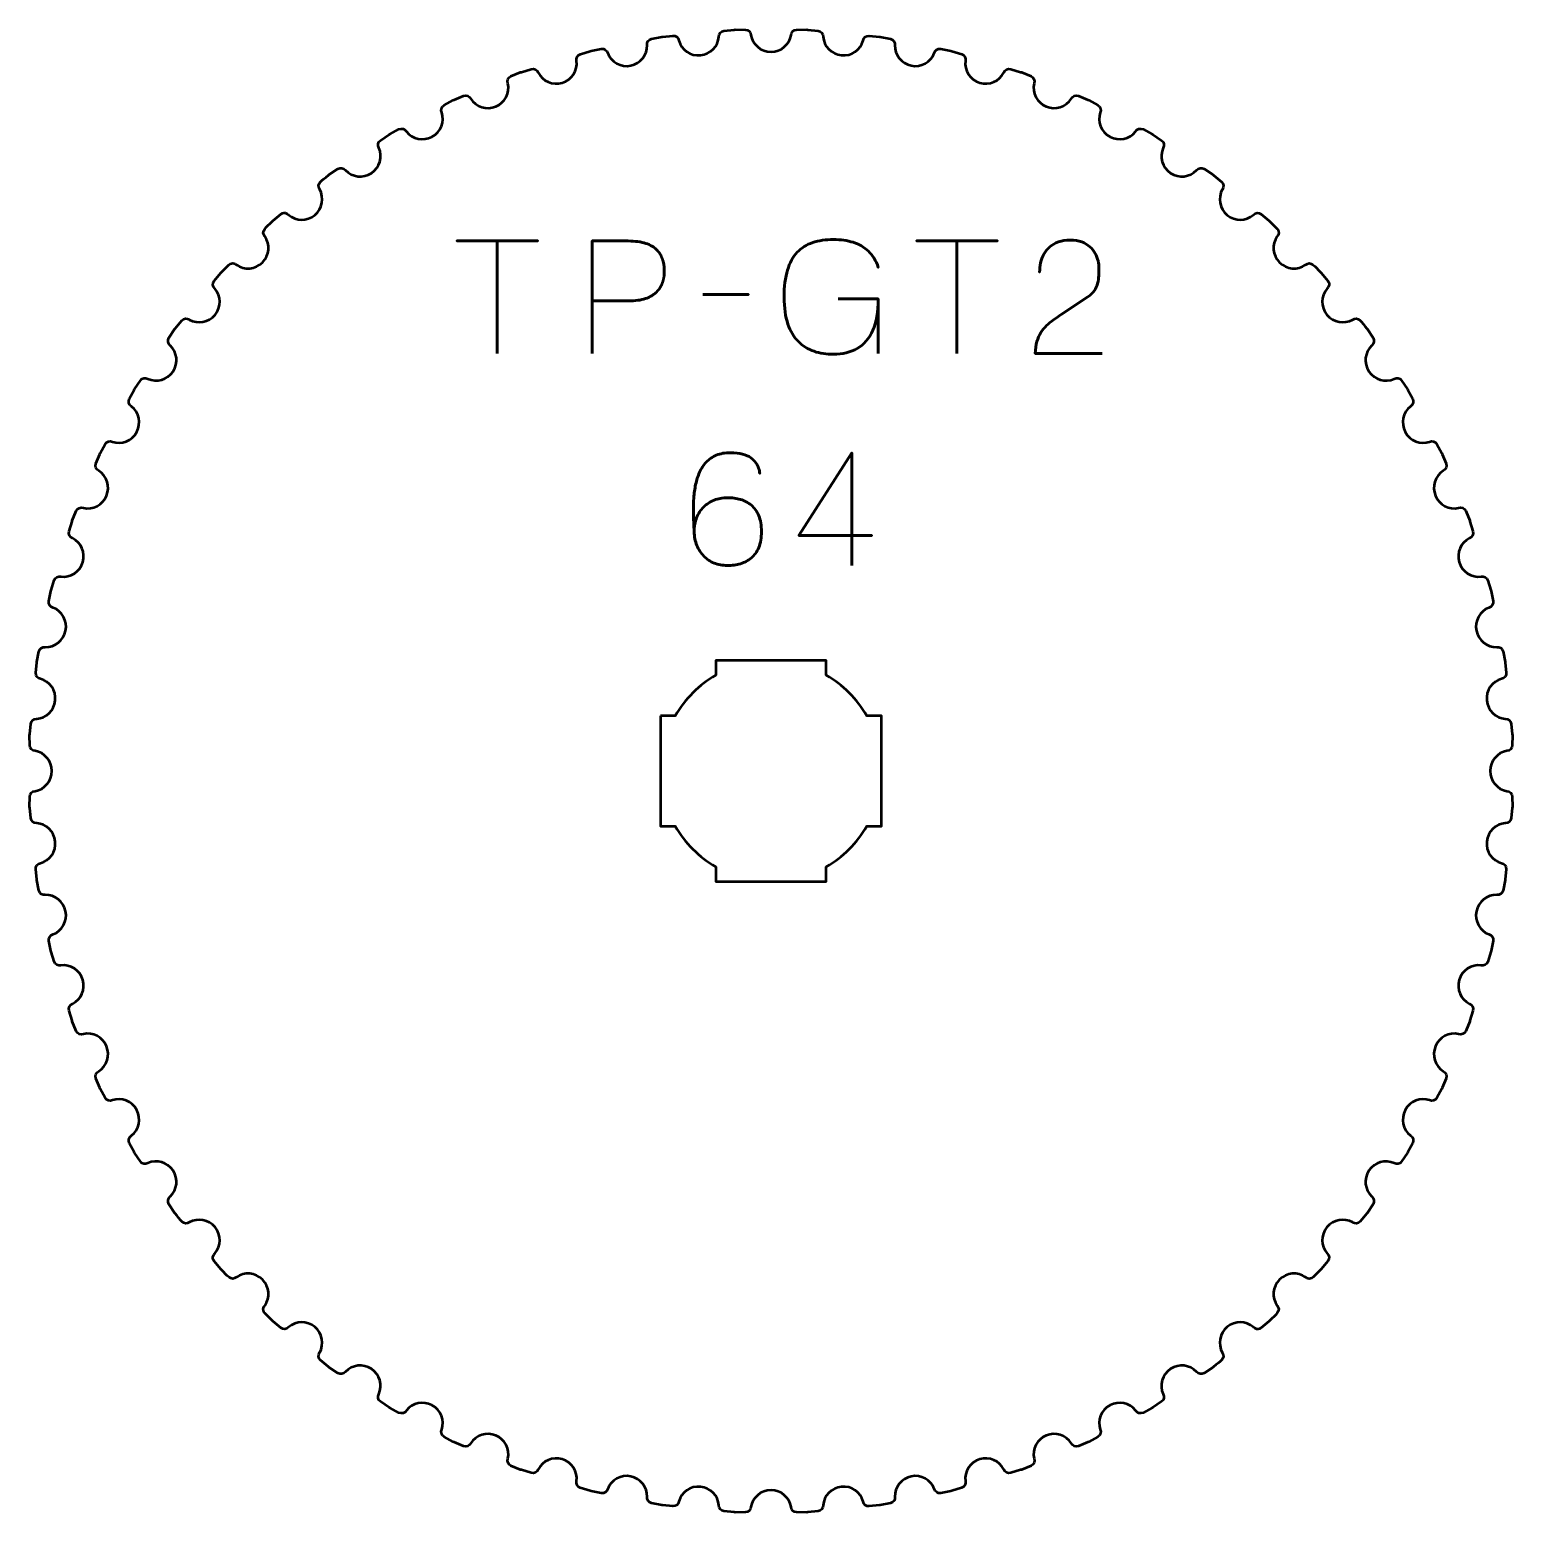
# Model space of a CAD drawing. Header units: centimetres. Extents: x -12.51 to -8.49, y -16.86 to -12.84.
import ezdxf

# ---------------------------------------------------------------- set-up
doc = ezdxf.new("R2010")
doc.units = ezdxf.units.CM
doc.header["$MEASUREMENT"] = 0
doc.layers.add('Layer 1', color=7, linetype='Continuous')

msp = doc.modelspace()

# ---------------------------------------------------------------- linework, layer by layer
at = {"layer": 'Layer 1', "lineweight": 53}
for points, knots in [([(-10.2056, -12.85735), (-10.2056, -12.85735), (-10.23361, -12.85473), (-10.23361, -12.85473), (-10.23361, -12.85473), (-10.24185, -12.85392), (-10.24919, -12.85995), (-10.24992, -12.86785), (-10.24992, -12.86785), (-10.25701, -12.89288), (-10.28152, -12.91028), (-10.30869, -12.90761), (-10.30869, -12.90761), (-10.33586, -12.90493), (-10.35651, -12.88308), (-10.35855, -12.85715), (-10.35855, -12.85715), (-10.3585, -12.85731), (-10.35849, -12.85711), (-10.35847, -12.85692), (-10.35847, -12.85692), (-10.358, -12.84893), (-10.36393, -12.8419), (-10.37198, -12.84111), (-10.37198, -12.84111), (-10.37198, -12.84111), (-10.4, -12.8382), (-10.4, -12.8382), (-10.4, -12.8382), (-10.4, -12.8382), (-10.40233, -12.83809), (-10.40233, -12.83809), (-10.40233, -12.83809), (-10.40233, -12.83809), (-10.43046, -12.83823), (-10.43046, -12.83823), (-10.43046, -12.83823), (-10.43874, -12.83823), (-10.44546, -12.84495), (-10.44541, -12.85288), (-10.44541, -12.85288), (-10.45001, -12.87849), (-10.4727, -12.89821), (-10.5, -12.89821), (-10.5, -12.89821), (-10.5273, -12.89821), (-10.54999, -12.87849), (-10.55456, -12.85288), (-10.55456, -12.85288), (-10.5545, -12.85304), (-10.55451, -12.85284), (-10.55451, -12.85265), (-10.55451, -12.85265), (-10.55482, -12.84465), (-10.56141, -12.83823), (-10.5695, -12.83823), (-10.5695, -12.83823), (-10.5695, -12.83823), (-10.59767, -12.83809), (-10.59767, -12.83809), (-10.59767, -12.83809), (-10.59767, -12.83809), (-10.6, -12.8382), (-10.6, -12.8382), (-10.6, -12.8382), (-10.6, -12.8382), (-10.62798, -12.8411), (-10.62798, -12.8411), (-10.62798, -12.8411), (-10.63622, -12.84191), (-10.64225, -12.84926), (-10.64142, -12.85715), (-10.64142, -12.85715), (-10.64349, -12.88308), (-10.66414, -12.90493), (-10.69131, -12.90761), (-10.69131, -12.90761), (-10.71848, -12.91028), (-10.74299, -12.89288), (-10.75005, -12.86784), (-10.75005, -12.86784), (-10.74997, -12.868), (-10.75, -12.8678), (-10.75002, -12.86761), (-10.75002, -12.86761), (-10.75111, -12.85968), (-10.7583, -12.85394), (-10.76635, -12.85473), (-10.76635, -12.85473), (-10.76635, -12.85473), (-10.7944, -12.85735), (-10.7944, -12.85735), (-10.7944, -12.85735), (-10.7944, -12.85735), (-10.79671, -12.85769), (-10.79671, -12.85769), (-10.79671, -12.85769), (-10.79671, -12.85769), (-10.82427, -12.86332), (-10.82427, -12.86332), (-10.82427, -12.86332), (-10.83239, -12.86493), (-10.83767, -12.87284), (-10.83608, -12.8806), (-10.83608, -12.8806), (-10.83559, -12.90662), (-10.854, -12.93039), (-10.88078, -12.93571), (-10.88078, -12.93571), (-10.90755, -12.94104), (-10.93365, -12.92612), (-10.94313, -12.9019), (-10.94313, -12.9019), (-10.94304, -12.90204), (-10.94309, -12.90185), (-10.94313, -12.90166), (-10.94313, -12.90166), (-10.94499, -12.89388), (-10.95271, -12.88887), (-10.96064, -12.89044), (-10.96064, -12.89044), (-10.96064, -12.89044), (-10.9883, -12.8958), (-10.9883, -12.8958), (-10.9883, -12.8958), (-10.9883, -12.8958), (-10.99056, -12.89637), (-10.99056, -12.89637), (-10.99056, -12.89637), (-10.99056, -12.89637), (-11.01744, -12.90467), (-11.01744, -12.90467), (-11.01744, -12.90467), (-11.02536, -12.90707), (-11.02984, -12.91545), (-11.02749, -12.92303), (-11.02749, -12.92303), (-11.02446, -12.94887), (-11.04045, -12.97433), (-11.06657, -12.98225), (-11.06657, -12.98225), (-11.0927, -12.99018), (-11.12014, -12.97789), (-11.13194, -12.95471), (-11.13194, -12.95471), (-11.13184, -12.95485), (-11.13191, -12.95466), (-11.13196, -12.95448), (-11.13196, -12.95448), (-11.13458, -12.94691), (-11.14275, -12.94268), (-11.15049, -12.94503), (-11.15049, -12.94503), (-11.15049, -12.94503), (-11.17749, -12.95307), (-11.17749, -12.95307), (-11.17749, -12.95307), (-11.17749, -12.95307), (-11.17969, -12.95386), (-11.17969, -12.95386), (-11.17969, -12.95386), (-11.17969, -12.95386), (-11.20562, -12.96476), (-11.20562, -12.96476), (-11.20562, -12.96476), (-11.21327, -12.96792), (-11.21691, -12.9767), (-11.21383, -12.98401), (-11.21383, -12.98401), (-11.20828, -13.00943), (-11.2217, -13.03633), (-11.24692, -13.04678), (-11.24692, -13.04678), (-11.27214, -13.05723), (-11.30065, -13.04769), (-11.31467, -13.02578), (-11.31467, -13.02578), (-11.31455, -13.02591), (-11.31464, -13.02572), (-11.31471, -13.02555), (-11.31471, -13.02555), (-11.31806, -13.01828), (-11.32661, -13.01487), (-11.33408, -13.01796), (-11.33408, -13.01796), (-11.33408, -13.01796), (-11.36016, -13.02861), (-11.36016, -13.02861), (-11.36016, -13.02861), (-11.36016, -13.02861), (-11.36227, -13.02961), (-11.36227, -13.02961), (-11.36227, -13.02961), (-11.36227, -13.02961), (-11.38701, -13.043), (-11.38701, -13.043), (-11.38701, -13.043), (-11.39432, -13.0469), (-11.39707, -13.05599), (-11.39329, -13.06296), (-11.39329, -13.06296), (-11.38528, -13.08772), (-11.39599, -13.11581), (-11.42007, -13.12867), (-11.42007, -13.12867), (-11.44414, -13.14154), (-11.47345, -13.13485), (-11.48955, -13.11442), (-11.48955, -13.11442), (-11.48943, -13.11453), (-11.48953, -13.11436), (-11.48962, -13.11419), (-11.48962, -13.11419), (-11.49366, -13.10728), (-11.5025, -13.10473), (-11.50964, -13.10854), (-11.50964, -13.10854), (-11.50964, -13.10854), (-11.53455, -13.12169), (-11.53455, -13.12169), (-11.53455, -13.12169), (-11.53455, -13.12169), (-11.53655, -13.12289), (-11.53655, -13.12289), (-11.53655, -13.12289), (-11.53655, -13.12289), (-11.55986, -13.13864), (-11.55986, -13.13864), (-11.55986, -13.13864), (-11.56674, -13.14324), (-11.5686, -13.15256), (-11.56415, -13.15913), (-11.56415, -13.15913), (-11.55375, -13.18298), (-11.56166, -13.21198), (-11.58436, -13.22715), (-11.58436, -13.22715), (-11.60706, -13.24231), (-11.63688, -13.23852), (-11.65491, -13.21977), (-11.65491, -13.21977), (-11.65477, -13.21987), (-11.65489, -13.21971), (-11.65499, -13.21955), (-11.65499, -13.21955), (-11.65969, -13.21307), (-11.66874, -13.21139), (-11.67547, -13.21589), (-11.67547, -13.21589), (-11.67547, -13.21589), (-11.69897, -13.23142), (-11.69897, -13.23142), (-11.69897, -13.23142), (-11.69957, -13.23192), (-11.70018, -13.2324), (-11.70078, -13.23289), (-11.70078, -13.23289), (-11.71838, -13.24703), (-11.73529, -13.25623), (-11.72476, -13.27157), (-11.72476, -13.27157), (-11.71207, -13.29429), (-11.7171, -13.32393), (-11.7382, -13.34125), (-11.7382, -13.34125), (-11.75931, -13.35856), (-11.78936, -13.35772), (-11.80913, -13.34082), (-11.80913, -13.34082), (-11.80873, -13.34105), (-11.81901, -13.32998), (-11.82998, -13.33897), (-11.82998, -13.33897), (-11.82998, -13.33897), (-11.85185, -13.35673), (-11.85185, -13.35673), (-11.85185, -13.35673), (-11.8524, -13.35728), (-11.85295, -13.35783), (-11.8535, -13.35837), (-11.8535, -13.35837), (-11.86962, -13.37416), (-11.88556, -13.38499), (-11.87358, -13.39922), (-11.87358, -13.39922), (-11.85872, -13.42058), (-11.86082, -13.45057), (-11.88012, -13.46988), (-11.88012, -13.46988), (-11.89943, -13.48918), (-11.92942, -13.49128), (-11.95076, -13.4764), (-11.95076, -13.4764), (-11.95008, -13.4767), (-11.9616, -13.46655), (-11.97168, -13.47661), (-11.97168, -13.47661), (-11.97168, -13.47661), (-11.9917, -13.49643), (-11.9917, -13.49643), (-11.9917, -13.49643), (-11.9917, -13.49643), (-11.99327, -13.49815), (-11.99327, -13.49815), (-11.99327, -13.49815), (-11.99327, -13.49815), (-12.011, -13.51999), (-12.011, -13.51999), (-12.011, -13.51999), (-12.01626, -13.52639), (-12.01532, -13.53585), (-12.00916, -13.54084), (-12.00916, -13.54084), (-11.99228, -13.56064), (-11.99144, -13.59069), (-12.00875, -13.6118), (-12.00875, -13.6118), (-12.02607, -13.6329), (-12.05571, -13.63793), (-12.07841, -13.62522), (-12.07841, -13.62522), (-12.07825, -13.62527), (-12.07841, -13.62515), (-12.07855, -13.62503), (-12.07855, -13.62503), (-12.08493, -13.6202), (-12.09408, -13.62122), (-12.09921, -13.62747), (-12.09921, -13.62747), (-12.09921, -13.62747), (-12.11719, -13.64916), (-12.11719, -13.64916), (-12.11719, -13.64916), (-12.11719, -13.64916), (-12.11858, -13.65103), (-12.11858, -13.65103), (-12.11858, -13.65103), (-12.11858, -13.65103), (-12.13409, -13.6745), (-12.13409, -13.6745), (-12.13409, -13.6745), (-12.13869, -13.68138), (-12.13684, -13.69071), (-12.13022, -13.69507), (-12.13022, -13.69507), (-12.11148, -13.71312), (-12.10769, -13.74294), (-12.12285, -13.76564), (-12.12285, -13.76564), (-12.13802, -13.78834), (-12.16702, -13.79625), (-12.19086, -13.78582), (-12.19086, -13.78582), (-12.19069, -13.78586), (-12.19086, -13.78576), (-12.19102, -13.78566), (-12.19102, -13.78566), (-12.19784, -13.78147), (-12.20684, -13.78338), (-12.21134, -13.79011), (-12.21134, -13.79011), (-12.21134, -13.79011), (-12.22711, -13.81345), (-12.22711, -13.81345), (-12.22711, -13.81345), (-12.22711, -13.81345), (-12.22831, -13.81545), (-12.22831, -13.81545), (-12.22831, -13.81545), (-12.22831, -13.81545), (-12.24144, -13.84033), (-12.24144, -13.84033), (-12.24144, -13.84033), (-12.24534, -13.84763), (-12.24259, -13.85673), (-12.23557, -13.86042), (-12.23557, -13.86042), (-12.21515, -13.87655), (-12.20846, -13.90586), (-12.22133, -13.92993), (-12.22133, -13.92993), (-12.23419, -13.95401), (-12.26228, -13.96472), (-12.28702, -13.95668), (-12.28702, -13.95668), (-12.28685, -13.9567), (-12.28703, -13.95662), (-12.2872, -13.95653), (-12.2872, -13.95653), (-12.2944, -13.95303), (-12.30317, -13.95582), (-12.30698, -13.96295), (-12.30698, -13.96295), (-12.30698, -13.96295), (-12.32039, -13.98773), (-12.32039, -13.98773), (-12.32039, -13.98773), (-12.32039, -13.98773), (-12.32139, -13.98984), (-12.32139, -13.98984), (-12.32139, -13.98984), (-12.32139, -13.98984), (-12.33202, -14.01588), (-12.33202, -14.01588), (-12.33202, -14.01588), (-12.33519, -14.02353), (-12.33155, -14.03231), (-12.32421, -14.0353), (-12.32421, -14.0353), (-12.30231, -14.04935), (-12.29277, -14.07786), (-12.30322, -14.10308), (-12.30322, -14.10308), (-12.31367, -14.1283), (-12.34057, -14.14172), (-12.36598, -14.13614), (-12.36598, -14.13614), (-12.36581, -14.13615), (-12.366, -14.13608), (-12.36617, -14.13601), (-12.36617, -14.13601), (-12.37368, -14.13323), (-12.38213, -14.13686), (-12.38523, -14.14434), (-12.38523, -14.14434), (-12.38523, -14.14434), (-12.39614, -14.17031), (-12.39614, -14.17031), (-12.39614, -14.17031), (-12.39614, -14.17031), (-12.39693, -14.17251), (-12.39693, -14.17251), (-12.39693, -14.17251), (-12.39693, -14.17251), (-12.40496, -14.19947), (-12.40496, -14.19947), (-12.40496, -14.19947), (-12.40736, -14.20739), (-12.40288, -14.21577), (-12.39528, -14.21803), (-12.39528, -14.21803), (-12.37211, -14.22986), (-12.35982, -14.2573), (-12.36775, -14.28343), (-12.36775, -14.28343), (-12.37567, -14.30955), (-12.40113, -14.32554), (-12.42696, -14.32248), (-12.42696, -14.32248), (-12.42679, -14.32247), (-12.42699, -14.32242), (-12.42717, -14.32236), (-12.42717, -14.32236), (-12.43491, -14.32034), (-12.44297, -14.32478), (-12.44532, -14.33252), (-12.44532, -14.33252), (-12.44532, -14.33252), (-12.45363, -14.35944), (-12.45363, -14.35944), (-12.45363, -14.35944), (-12.45363, -14.35944), (-12.4542, -14.3617), (-12.4542, -14.3617), (-12.4542, -14.3617), (-12.4542, -14.3617), (-12.45955, -14.38932), (-12.45955, -14.38932), (-12.45955, -14.38932), (-12.46116, -14.39744), (-12.45588, -14.40534), (-12.4481, -14.40684), (-12.4481, -14.40684), (-12.42388, -14.41635), (-12.40896, -14.44245), (-12.41429, -14.46922), (-12.41429, -14.46922), (-12.41961, -14.496), (-12.44338, -14.51441), (-12.46939, -14.51389), (-12.46939, -14.51389), (-12.46922, -14.51387), (-12.46942, -14.51384), (-12.46961, -14.5138), (-12.46961, -14.5138), (-12.47751, -14.51254), (-12.48509, -14.51775), (-12.48667, -14.52569), (-12.48667, -14.52569), (-12.48667, -14.52569), (-12.49231, -14.55329), (-12.49231, -14.55329), (-12.49231, -14.55329), (-12.49231, -14.55329), (-12.49265, -14.5556), (-12.49265, -14.5556), (-12.49265, -14.5556), (-12.49265, -14.5556), (-12.49527, -14.58361), (-12.49527, -14.58361), (-12.49527, -14.58361), (-12.49608, -14.59185), (-12.49005, -14.59919), (-12.48215, -14.59992), (-12.48215, -14.59992), (-12.45712, -14.60701), (-12.43972, -14.63152), (-12.44239, -14.65869), (-12.44239, -14.65869), (-12.44507, -14.68586), (-12.46692, -14.70651), (-12.49285, -14.70855), (-12.49285, -14.70855), (-12.49269, -14.7085), (-12.49289, -14.70849), (-12.49308, -14.70847), (-12.49308, -14.70847), (-12.50107, -14.708), (-12.5081, -14.71393), (-12.50889, -14.72198), (-12.50889, -14.72198), (-12.50889, -14.72198), (-12.5118, -14.75), (-12.5118, -14.75), (-12.5118, -14.75), (-12.5118, -14.75), (-12.51191, -14.75233), (-12.51191, -14.75233), (-12.51191, -14.75233), (-12.51191, -14.75233), (-12.51177, -14.78046), (-12.51177, -14.78046), (-12.51177, -14.78046), (-12.51177, -14.78874), (-12.50505, -14.79546), (-12.49712, -14.79541), (-12.49712, -14.79541), (-12.47151, -14.80001), (-12.45179, -14.8227), (-12.45179, -14.85), (-12.45179, -14.85), (-12.45179, -14.8773), (-12.47151, -14.89999), (-12.49712, -14.90456), (-12.49712, -14.90456), (-12.49696, -14.9045), (-12.49716, -14.90451), (-12.49735, -14.90451), (-12.49735, -14.90451), (-12.50535, -14.90482), (-12.51177, -14.91141), (-12.51177, -14.9195), (-12.51177, -14.9195), (-12.51177, -14.9195), (-12.51191, -14.94767), (-12.51191, -14.94767), (-12.51191, -14.94767), (-12.51191, -14.94767), (-12.5118, -14.95), (-12.5118, -14.95), (-12.5118, -14.95), (-12.5118, -14.95), (-12.5089, -14.97798), (-12.5089, -14.97798), (-12.5089, -14.97798), (-12.50809, -14.98622), (-12.50074, -14.99225), (-12.49285, -14.99142), (-12.49285, -14.99142), (-12.46692, -14.99349), (-12.44507, -15.01414), (-12.44239, -15.04131), (-12.44239, -15.04131), (-12.43972, -15.06848), (-12.45712, -15.09299), (-12.48216, -15.10005), (-12.48216, -15.10005), (-12.482, -15.09997), (-12.4822, -15.1), (-12.48239, -15.10002), (-12.48239, -15.10002), (-12.49032, -15.10111), (-12.49606, -15.1083), (-12.49527, -15.11635), (-12.49527, -15.11635), (-12.49527, -15.11635), (-12.49265, -15.1444), (-12.49265, -15.1444), (-12.49265, -15.1444), (-12.49265, -15.1444), (-12.49231, -15.14671), (-12.49231, -15.14671), (-12.49231, -15.14671), (-12.49231, -15.14671), (-12.48668, -15.17427), (-12.48668, -15.17427), (-12.48668, -15.17427), (-12.48507, -15.18239), (-12.47716, -15.18767), (-12.4694, -15.18608), (-12.4694, -15.18608), (-12.44338, -15.18559), (-12.41961, -15.204), (-12.41429, -15.23078), (-12.41429, -15.23078), (-12.40896, -15.25755), (-12.42388, -15.28365), (-12.4481, -15.29313), (-12.4481, -15.29313), (-12.44796, -15.29304), (-12.44815, -15.29309), (-12.44834, -15.29313), (-12.44834, -15.29313), (-12.45612, -15.29499), (-12.46113, -15.30271), (-12.45956, -15.31064), (-12.45956, -15.31064), (-12.45956, -15.31064), (-12.4542, -15.3383), (-12.4542, -15.3383), (-12.4542, -15.3383), (-12.4542, -15.3383), (-12.45363, -15.34056), (-12.45363, -15.34056), (-12.45363, -15.34056), (-12.45363, -15.34056), (-12.44533, -15.36744), (-12.44533, -15.36744), (-12.44533, -15.36744), (-12.44293, -15.37536), (-12.43455, -15.37984), (-12.42697, -15.37749), (-12.42697, -15.37749), (-12.40113, -15.37446), (-12.37567, -15.39045), (-12.36775, -15.41657), (-12.36775, -15.41657), (-12.35982, -15.4427), (-12.37211, -15.47014), (-12.39529, -15.48194), (-12.39529, -15.48194), (-12.39515, -15.48184), (-12.39534, -15.48191), (-12.39552, -15.48196), (-12.39552, -15.48196), (-12.40309, -15.48458), (-12.40732, -15.49275), (-12.40497, -15.50049), (-12.40497, -15.50049), (-12.40497, -15.50049), (-12.39693, -15.52749), (-12.39693, -15.52749), (-12.39693, -15.52749), (-12.39693, -15.52749), (-12.39614, -15.52969), (-12.39614, -15.52969), (-12.39614, -15.52969), (-12.39614, -15.52969), (-12.38524, -15.55562), (-12.38524, -15.55562), (-12.38524, -15.55562), (-12.38208, -15.56327), (-12.3733, -15.56691), (-12.36599, -15.56383), (-12.36599, -15.56383), (-12.34057, -15.55828), (-12.31367, -15.5717), (-12.30322, -15.59692), (-12.30322, -15.59692), (-12.29277, -15.62214), (-12.30231, -15.65065), (-12.32422, -15.66467), (-12.32422, -15.66467), (-12.32409, -15.66455), (-12.32428, -15.66464), (-12.32445, -15.66471), (-12.32445, -15.66471), (-12.33172, -15.66806), (-12.33513, -15.67661), (-12.33204, -15.68408), (-12.33204, -15.68408), (-12.33204, -15.68408), (-12.32139, -15.71016), (-12.32139, -15.71016), (-12.32139, -15.71016), (-12.32139, -15.71016), (-12.32039, -15.71227), (-12.32039, -15.71227), (-12.32039, -15.71227), (-12.32039, -15.71227), (-12.307, -15.73701), (-12.307, -15.73701), (-12.307, -15.73701), (-12.3031, -15.74432), (-12.29401, -15.74707), (-12.28704, -15.74329), (-12.28704, -15.74329), (-12.26228, -15.73528), (-12.23419, -15.74599), (-12.22133, -15.77007), (-12.22133, -15.77007), (-12.20846, -15.79414), (-12.21515, -15.82345), (-12.23558, -15.83955), (-12.23558, -15.83955), (-12.23547, -15.83943), (-12.23564, -15.83953), (-12.23581, -15.83962), (-12.23581, -15.83962), (-12.24272, -15.84366), (-12.24527, -15.8525), (-12.24146, -15.85964), (-12.24146, -15.85964), (-12.24146, -15.85964), (-12.22831, -15.88455), (-12.22831, -15.88455), (-12.22831, -15.88455), (-12.22831, -15.88455), (-12.22711, -15.88655), (-12.22711, -15.88655), (-12.22711, -15.88655), (-12.22711, -15.88655), (-12.21136, -15.90986), (-12.21136, -15.90986), (-12.21136, -15.90986), (-12.20676, -15.91674), (-12.19744, -15.9186), (-12.19087, -15.91415), (-12.19087, -15.91415), (-12.16702, -15.90375), (-12.13802, -15.91166), (-12.12285, -15.93436), (-12.12285, -15.93436), (-12.10769, -15.95706), (-12.11148, -15.98688), (-12.13023, -16.00491), (-12.13023, -16.00491), (-12.13013, -16.00477), (-12.13029, -16.00489), (-12.13045, -16.00499), (-12.13045, -16.00499), (-12.13693, -16.00969), (-12.13861, -16.01874), (-12.13411, -16.02547), (-12.13411, -16.02547), (-12.13411, -16.02547), (-12.11858, -16.04897), (-12.11858, -16.04897), (-12.11858, -16.04897), (-12.11808, -16.04957), (-12.1176, -16.05018), (-12.11711, -16.05078), (-12.11711, -16.05078), (-12.10297, -16.06838), (-12.09377, -16.08529), (-12.07843, -16.07476), (-12.07843, -16.07476), (-12.05571, -16.06207), (-12.02607, -16.0671), (-12.00875, -16.0882), (-12.00875, -16.0882), (-11.99144, -16.10931), (-11.99228, -16.13936), (-12.00918, -16.15913), (-12.00918, -16.15913), (-12.00895, -16.15873), (-12.02002, -16.16901), (-12.01103, -16.17998), (-12.01103, -16.17998), (-12.01103, -16.17998), (-11.99327, -16.20185), (-11.99327, -16.20185), (-11.99327, -16.20185), (-11.99272, -16.2024), (-11.99217, -16.20295), (-11.99163, -16.2035), (-11.99163, -16.2035), (-11.97584, -16.21962), (-11.96501, -16.23556), (-11.95078, -16.22358), (-11.95078, -16.22358), (-11.92942, -16.20872), (-11.89943, -16.21082), (-11.88012, -16.23012), (-11.88012, -16.23012), (-11.86082, -16.24943), (-11.85872, -16.27942), (-11.8736, -16.30076), (-11.8736, -16.30076), (-11.8733, -16.30008), (-11.88345, -16.3116), (-11.87339, -16.32168), (-11.87339, -16.32168), (-11.87339, -16.32168), (-11.85357, -16.3417), (-11.85357, -16.3417), (-11.85357, -16.3417), (-11.85357, -16.3417), (-11.85185, -16.34327), (-11.85185, -16.34327), (-11.85185, -16.34327), (-11.85185, -16.34327), (-11.83001, -16.361), (-11.83001, -16.361), (-11.83001, -16.361), (-11.82361, -16.36626), (-11.81415, -16.36532), (-11.80916, -16.35916), (-11.80916, -16.35916), (-11.78936, -16.34228), (-11.75931, -16.34144), (-11.7382, -16.35875), (-11.7382, -16.35875), (-11.7171, -16.37607), (-11.71207, -16.40571), (-11.72478, -16.42841), (-11.72478, -16.42841), (-11.72473, -16.42825), (-11.72485, -16.42841), (-11.72497, -16.42855), (-11.72497, -16.42855), (-11.7298, -16.43493), (-11.72878, -16.44408), (-11.72253, -16.44921), (-11.72253, -16.44921), (-11.72253, -16.44921), (-11.70084, -16.46719), (-11.70084, -16.46719), (-11.70084, -16.46719), (-11.70084, -16.46719), (-11.69897, -16.46858), (-11.69897, -16.46858), (-11.69897, -16.46858), (-11.69897, -16.46858), (-11.6755, -16.48409), (-11.6755, -16.48409), (-11.6755, -16.48409), (-11.66862, -16.48869), (-11.65929, -16.48684), (-11.65493, -16.48022), (-11.65493, -16.48022), (-11.63688, -16.46148), (-11.60706, -16.45769), (-11.58436, -16.47285), (-11.58436, -16.47285), (-11.56166, -16.48802), (-11.55375, -16.51702), (-11.56418, -16.54086), (-11.56418, -16.54086), (-11.56414, -16.54069), (-11.56424, -16.54086), (-11.56434, -16.54102), (-11.56434, -16.54102), (-11.56853, -16.54784), (-11.56662, -16.55684), (-11.55989, -16.56134), (-11.55989, -16.56134), (-11.55989, -16.56134), (-11.53655, -16.57711), (-11.53655, -16.57711), (-11.53655, -16.57711), (-11.53655, -16.57711), (-11.53455, -16.57831), (-11.53455, -16.57831), (-11.53455, -16.57831), (-11.53455, -16.57831), (-11.50967, -16.59144), (-11.50967, -16.59144), (-11.50967, -16.59144), (-11.50237, -16.59534), (-11.49327, -16.59259), (-11.48958, -16.58557), (-11.48958, -16.58557), (-11.47345, -16.56515), (-11.44414, -16.55846), (-11.42007, -16.57133), (-11.42007, -16.57133), (-11.39599, -16.58419), (-11.38528, -16.61228), (-11.39332, -16.63702), (-11.39332, -16.63702), (-11.3933, -16.63685), (-11.39338, -16.63703), (-11.39347, -16.6372), (-11.39347, -16.6372), (-11.39697, -16.6444), (-11.39418, -16.65317), (-11.38705, -16.65698), (-11.38705, -16.65698), (-11.38705, -16.65698), (-11.36227, -16.67039), (-11.36227, -16.67039), (-11.36227, -16.67039), (-11.36227, -16.67039), (-11.36016, -16.67139), (-11.36016, -16.67139), (-11.36016, -16.67139), (-11.36016, -16.67139), (-11.33412, -16.68202), (-11.33412, -16.68202), (-11.33412, -16.68202), (-11.32647, -16.68519), (-11.31769, -16.68155), (-11.3147, -16.67421), (-11.3147, -16.67421), (-11.30065, -16.65231), (-11.27214, -16.64277), (-11.24692, -16.65322), (-11.24692, -16.65322), (-11.2217, -16.66367), (-11.20828, -16.69057), (-11.21386, -16.71598), (-11.21386, -16.71598), (-11.21385, -16.71581), (-11.21392, -16.716), (-11.21399, -16.71617), (-11.21399, -16.71617), (-11.21677, -16.72368), (-11.21314, -16.73213), (-11.20566, -16.73523), (-11.20566, -16.73523), (-11.20566, -16.73523), (-11.17969, -16.74614), (-11.17969, -16.74614), (-11.17969, -16.74614), (-11.17969, -16.74614), (-11.17749, -16.74693), (-11.17749, -16.74693), (-11.17749, -16.74693), (-11.17749, -16.74693), (-11.15053, -16.75496), (-11.15053, -16.75496), (-11.15053, -16.75496), (-11.14261, -16.75736), (-11.13423, -16.75288), (-11.13197, -16.74528), (-11.13197, -16.74528), (-11.12014, -16.72211), (-11.0927, -16.70982), (-11.06657, -16.71775), (-11.06657, -16.71775), (-11.04045, -16.72567), (-11.02446, -16.75113), (-11.02752, -16.77696), (-11.02752, -16.77696), (-11.02753, -16.77679), (-11.02758, -16.77699), (-11.02764, -16.77717), (-11.02764, -16.77717), (-11.02966, -16.78491), (-11.02522, -16.79297), (-11.01748, -16.79532), (-11.01748, -16.79532), (-11.01748, -16.79532), (-10.99056, -16.80363), (-10.99056, -16.80363), (-10.99056, -16.80363), (-10.99056, -16.80363), (-10.9883, -16.8042), (-10.9883, -16.8042), (-10.9883, -16.8042), (-10.9883, -16.8042), (-10.96068, -16.80955), (-10.96068, -16.80955), (-10.96068, -16.80955), (-10.95256, -16.81116), (-10.94466, -16.80588), (-10.94316, -16.7981), (-10.94316, -16.7981), (-10.93365, -16.77388), (-10.90755, -16.75896), (-10.88078, -16.76429), (-10.88078, -16.76429), (-10.854, -16.76961), (-10.83559, -16.79338), (-10.83611, -16.81939), (-10.83611, -16.81939), (-10.83613, -16.81922), (-10.83616, -16.81942), (-10.8362, -16.81961), (-10.8362, -16.81961), (-10.83746, -16.82751), (-10.83225, -16.83509), (-10.82431, -16.83667), (-10.82431, -16.83667), (-10.82431, -16.83667), (-10.79671, -16.84231), (-10.79671, -16.84231), (-10.79671, -16.84231), (-10.79671, -16.84231), (-10.7944, -16.84265), (-10.7944, -16.84265), (-10.7944, -16.84265), (-10.7944, -16.84265), (-10.76639, -16.84527), (-10.76639, -16.84527), (-10.76639, -16.84527), (-10.75815, -16.84608), (-10.75081, -16.84005), (-10.75008, -16.83215), (-10.75008, -16.83215), (-10.74299, -16.80712), (-10.71848, -16.78972), (-10.69131, -16.79239), (-10.69131, -16.79239), (-10.66414, -16.79507), (-10.64349, -16.81692), (-10.64145, -16.84285), (-10.64145, -16.84285), (-10.6415, -16.84269), (-10.64151, -16.84289), (-10.64153, -16.84308), (-10.64153, -16.84308), (-10.642, -16.85107), (-10.63607, -16.8581), (-10.62802, -16.85889), (-10.62802, -16.85889), (-10.62802, -16.85889), (-10.6, -16.8618), (-10.6, -16.8618), (-10.6, -16.8618), (-10.6, -16.8618), (-10.59767, -16.86191), (-10.59767, -16.86191), (-10.59767, -16.86191), (-10.59767, -16.86191), (-10.56954, -16.86177), (-10.56954, -16.86177), (-10.56954, -16.86177), (-10.56126, -16.86177), (-10.55454, -16.85505), (-10.55459, -16.84712), (-10.55459, -16.84712), (-10.54999, -16.82151), (-10.5273, -16.80179), (-10.5, -16.80179), (-10.5, -16.80179), (-10.4727, -16.80179), (-10.45001, -16.82151), (-10.44544, -16.84712), (-10.44544, -16.84712), (-10.4455, -16.84696), (-10.44549, -16.84716), (-10.44549, -16.84735), (-10.44549, -16.84735), (-10.44518, -16.85535), (-10.43859, -16.86177), (-10.4305, -16.86177), (-10.4305, -16.86177), (-10.4305, -16.86177), (-10.40233, -16.86191), (-10.40233, -16.86191), (-10.40233, -16.86191), (-10.40233, -16.86191), (-10.4, -16.8618), (-10.4, -16.8618), (-10.4, -16.8618), (-10.4, -16.8618), (-10.37202, -16.8589), (-10.37202, -16.8589), (-10.37202, -16.8589), (-10.36378, -16.85809), (-10.35775, -16.85074), (-10.35858, -16.84285), (-10.35858, -16.84285), (-10.35651, -16.81692), (-10.33586, -16.79507), (-10.30869, -16.79239), (-10.30869, -16.79239), (-10.28152, -16.78972), (-10.25701, -16.80712), (-10.24995, -16.83216), (-10.24995, -16.83216), (-10.25003, -16.832), (-10.25, -16.8322), (-10.24998, -16.83239), (-10.24998, -16.83239), (-10.24889, -16.84032), (-10.2417, -16.84606), (-10.23365, -16.84527), (-10.23365, -16.84527), (-10.23365, -16.84527), (-10.2056, -16.84265), (-10.2056, -16.84265), (-10.2056, -16.84265), (-10.2056, -16.84265), (-10.20329, -16.84231), (-10.20329, -16.84231), (-10.20329, -16.84231), (-10.20329, -16.84231), (-10.17573, -16.83668), (-10.17573, -16.83668), (-10.17573, -16.83668), (-10.16761, -16.83507), (-10.16233, -16.82716), (-10.16392, -16.8194), (-10.16392, -16.8194), (-10.16441, -16.79338), (-10.146, -16.76961), (-10.11922, -16.76429), (-10.11922, -16.76429), (-10.09245, -16.75896), (-10.06635, -16.77388), (-10.05687, -16.7981), (-10.05687, -16.7981), (-10.05696, -16.79796), (-10.05691, -16.79815), (-10.05687, -16.79834), (-10.05687, -16.79834), (-10.05501, -16.80612), (-10.04729, -16.81113), (-10.03936, -16.80956), (-10.03936, -16.80956), (-10.03936, -16.80956), (-10.0117, -16.8042), (-10.0117, -16.8042), (-10.0117, -16.8042), (-10.0117, -16.8042), (-10.00944, -16.80363), (-10.00944, -16.80363), (-10.00944, -16.80363), (-10.00944, -16.80363), (-9.98256, -16.79533), (-9.98256, -16.79533), (-9.98256, -16.79533), (-9.97464, -16.79293), (-9.97016, -16.78455), (-9.97251, -16.77697), (-9.97251, -16.77697), (-9.97554, -16.75113), (-9.95955, -16.72567), (-9.93343, -16.71775), (-9.93343, -16.71775), (-9.9073, -16.70982), (-9.87986, -16.72211), (-9.86806, -16.74529), (-9.86806, -16.74529), (-9.86816, -16.74515), (-9.86809, -16.74534), (-9.86804, -16.74552), (-9.86804, -16.74552), (-9.86542, -16.75309), (-9.85725, -16.75732), (-9.84951, -16.75497), (-9.84951, -16.75497), (-9.84951, -16.75497), (-9.82251, -16.74693), (-9.82251, -16.74693), (-9.82251, -16.74693), (-9.82251, -16.74693), (-9.82031, -16.74614), (-9.82031, -16.74614), (-9.82031, -16.74614), (-9.82031, -16.74614), (-9.79438, -16.73524), (-9.79438, -16.73524), (-9.79438, -16.73524), (-9.78673, -16.73208), (-9.78309, -16.7233), (-9.78617, -16.71599), (-9.78617, -16.71599), (-9.79172, -16.69057), (-9.7783, -16.66367), (-9.75308, -16.65322), (-9.75308, -16.65322), (-9.72786, -16.64277), (-9.69935, -16.65231), (-9.68533, -16.67422), (-9.68533, -16.67422), (-9.68545, -16.67409), (-9.68536, -16.67428), (-9.68529, -16.67445), (-9.68529, -16.67445), (-9.68194, -16.68172), (-9.67339, -16.68513), (-9.66592, -16.68204), (-9.66592, -16.68204), (-9.66592, -16.68204), (-9.63984, -16.67139), (-9.63984, -16.67139), (-9.63984, -16.67139), (-9.63984, -16.67139), (-9.63773, -16.67039), (-9.63773, -16.67039), (-9.63773, -16.67039), (-9.63773, -16.67039), (-9.61299, -16.657), (-9.61299, -16.657), (-9.61299, -16.657), (-9.60568, -16.6531), (-9.60293, -16.64401), (-9.60671, -16.63704), (-9.60671, -16.63704), (-9.61472, -16.61228), (-9.60401, -16.58419), (-9.57993, -16.57133), (-9.57993, -16.57133), (-9.55586, -16.55846), (-9.52655, -16.56515), (-9.51045, -16.58558), (-9.51045, -16.58558), (-9.51057, -16.58547), (-9.51047, -16.58564), (-9.51038, -16.58581), (-9.51038, -16.58581), (-9.50634, -16.59272), (-9.4975, -16.59527), (-9.49036, -16.59146), (-9.49036, -16.59146), (-9.49036, -16.59146), (-9.46545, -16.57831), (-9.46545, -16.57831), (-9.46545, -16.57831), (-9.46545, -16.57831), (-9.46345, -16.57711), (-9.46345, -16.57711), (-9.46345, -16.57711), (-9.46345, -16.57711), (-9.44014, -16.56136), (-9.44014, -16.56136), (-9.44014, -16.56136), (-9.43326, -16.55676), (-9.4314, -16.54744), (-9.43585, -16.54087), (-9.43585, -16.54087), (-9.44625, -16.51702), (-9.43834, -16.48802), (-9.41564, -16.47285), (-9.41564, -16.47285), (-9.39294, -16.45769), (-9.36312, -16.46148), (-9.34509, -16.48023), (-9.34509, -16.48023), (-9.34523, -16.48013), (-9.34511, -16.48029), (-9.34501, -16.48045), (-9.34501, -16.48045), (-9.34031, -16.48693), (-9.33126, -16.48861), (-9.32453, -16.48411), (-9.32453, -16.48411), (-9.32453, -16.48411), (-9.30103, -16.46858), (-9.30103, -16.46858), (-9.30103, -16.46858), (-9.30043, -16.46808), (-9.29982, -16.4676), (-9.29922, -16.46711), (-9.29922, -16.46711), (-9.28162, -16.45297), (-9.26471, -16.44377), (-9.27524, -16.42843), (-9.27524, -16.42843), (-9.28793, -16.40571), (-9.2829, -16.37607), (-9.2618, -16.35875), (-9.2618, -16.35875), (-9.24069, -16.34144), (-9.21064, -16.34228), (-9.19087, -16.35918), (-9.19087, -16.35918), (-9.19127, -16.35895), (-9.18099, -16.37002), (-9.17002, -16.36103), (-9.17002, -16.36103), (-9.17002, -16.36103), (-9.14815, -16.34327), (-9.14815, -16.34327), (-9.14815, -16.34327), (-9.1476, -16.34272), (-9.14705, -16.34217), (-9.1465, -16.34163), (-9.1465, -16.34163), (-9.13038, -16.32584), (-9.11444, -16.31501), (-9.12642, -16.30078), (-9.12642, -16.30078), (-9.14128, -16.27942), (-9.13918, -16.24943), (-9.11988, -16.23012), (-9.11988, -16.23012), (-9.10057, -16.21082), (-9.07058, -16.20872), (-9.04924, -16.2236), (-9.04924, -16.2236), (-9.04992, -16.2233), (-9.0384, -16.23345), (-9.02832, -16.22339), (-9.02832, -16.22339), (-9.02832, -16.22339), (-9.0083, -16.20357), (-9.0083, -16.20357), (-9.0083, -16.20357), (-9.0083, -16.20357), (-9.00673, -16.20185), (-9.00673, -16.20185), (-9.00673, -16.20185), (-9.00673, -16.20185), (-8.989, -16.18001), (-8.989, -16.18001), (-8.989, -16.18001), (-8.98374, -16.17361), (-8.98468, -16.16415), (-8.99084, -16.15916), (-8.99084, -16.15916), (-9.00772, -16.13936), (-9.00856, -16.10931), (-8.99125, -16.0882), (-8.99125, -16.0882), (-8.97393, -16.0671), (-8.94429, -16.06207), (-8.92159, -16.07478), (-8.92159, -16.07478), (-8.92175, -16.07473), (-8.92159, -16.07485), (-8.92145, -16.07497), (-8.92145, -16.07497), (-8.91507, -16.0798), (-8.90592, -16.07878), (-8.90079, -16.07253), (-8.90079, -16.07253), (-8.90079, -16.07253), (-8.88281, -16.05084), (-8.88281, -16.05084), (-8.88281, -16.05084), (-8.88281, -16.05084), (-8.88142, -16.04897), (-8.88142, -16.04897), (-8.88142, -16.04897), (-8.88142, -16.04897), (-8.86591, -16.0255), (-8.86591, -16.0255), (-8.86591, -16.0255), (-8.86131, -16.01862), (-8.86316, -16.00929), (-8.86978, -16.00493), (-8.86978, -16.00493), (-8.88852, -15.98688), (-8.89231, -15.95706), (-8.87715, -15.93436), (-8.87715, -15.93436), (-8.86198, -15.91166), (-8.83298, -15.90375), (-8.80914, -15.91418), (-8.80914, -15.91418), (-8.80931, -15.91414), (-8.80914, -15.91424), (-8.80898, -15.91434), (-8.80898, -15.91434), (-8.80216, -15.91853), (-8.79316, -15.91662), (-8.78866, -15.90989), (-8.78866, -15.90989), (-8.78866, -15.90989), (-8.77289, -15.88655), (-8.77289, -15.88655), (-8.77289, -15.88655), (-8.77289, -15.88655), (-8.77169, -15.88455), (-8.77169, -15.88455), (-8.77169, -15.88455), (-8.77169, -15.88455), (-8.75856, -15.85967), (-8.75856, -15.85967), (-8.75856, -15.85967), (-8.75466, -15.85237), (-8.75741, -15.84327), (-8.76443, -15.83958), (-8.76443, -15.83958), (-8.78485, -15.82345), (-8.79154, -15.79414), (-8.77867, -15.77007), (-8.77867, -15.77007), (-8.76581, -15.74599), (-8.73772, -15.73528), (-8.71298, -15.74332), (-8.71298, -15.74332), (-8.71315, -15.7433), (-8.71297, -15.74338), (-8.7128, -15.74347), (-8.7128, -15.74347), (-8.7056, -15.74697), (-8.69683, -15.74418), (-8.69302, -15.73705), (-8.69302, -15.73705), (-8.69302, -15.73705), (-8.67961, -15.71227), (-8.67961, -15.71227), (-8.67961, -15.71227), (-8.67961, -15.71227), (-8.67861, -15.71016), (-8.67861, -15.71016), (-8.67861, -15.71016), (-8.67861, -15.71016), (-8.66798, -15.68412), (-8.66798, -15.68412), (-8.66798, -15.68412), (-8.66481, -15.67647), (-8.66845, -15.66769), (-8.67579, -15.6647), (-8.67579, -15.6647), (-8.69769, -15.65065), (-8.70723, -15.62214), (-8.69678, -15.59692), (-8.69678, -15.59692), (-8.68633, -15.5717), (-8.65943, -15.55828), (-8.63402, -15.56386), (-8.63402, -15.56386), (-8.63419, -15.56385), (-8.634, -15.56392), (-8.63383, -15.56399), (-8.63383, -15.56399), (-8.62632, -15.56677), (-8.61787, -15.56314), (-8.61477, -15.55566), (-8.61477, -15.55566), (-8.61477, -15.55566), (-8.60386, -15.52969), (-8.60386, -15.52969), (-8.60386, -15.52969), (-8.60386, -15.52969), (-8.60307, -15.52749), (-8.60307, -15.52749), (-8.60307, -15.52749), (-8.60307, -15.52749), (-8.59504, -15.50053), (-8.59504, -15.50053), (-8.59504, -15.50053), (-8.59264, -15.49261), (-8.59712, -15.48423), (-8.60472, -15.48197), (-8.60472, -15.48197), (-8.62789, -15.47014), (-8.64018, -15.4427), (-8.63225, -15.41657), (-8.63225, -15.41657), (-8.62433, -15.39045), (-8.59887, -15.37446), (-8.57304, -15.37752), (-8.57304, -15.37752), (-8.57321, -15.37753), (-8.57301, -15.37758), (-8.57283, -15.37764), (-8.57283, -15.37764), (-8.56509, -15.37966), (-8.55703, -15.37522), (-8.55468, -15.36748), (-8.55468, -15.36748), (-8.55468, -15.36748), (-8.54637, -15.34056), (-8.54637, -15.34056), (-8.54637, -15.34056), (-8.54637, -15.34056), (-8.5458, -15.3383), (-8.5458, -15.3383), (-8.5458, -15.3383), (-8.5458, -15.3383), (-8.54045, -15.31068), (-8.54045, -15.31068), (-8.54045, -15.31068), (-8.53884, -15.30256), (-8.54412, -15.29466), (-8.5519, -15.29316), (-8.5519, -15.29316), (-8.57612, -15.28365), (-8.59104, -15.25755), (-8.58571, -15.23078), (-8.58571, -15.23078), (-8.58039, -15.204), (-8.55662, -15.18559), (-8.53061, -15.18611), (-8.53061, -15.18611), (-8.53078, -15.18613), (-8.53058, -15.18616), (-8.53039, -15.1862), (-8.53039, -15.1862), (-8.52249, -15.18746), (-8.51491, -15.18225), (-8.51333, -15.17431), (-8.51333, -15.17431), (-8.51333, -15.17431), (-8.50769, -15.14671), (-8.50769, -15.14671), (-8.50769, -15.14671), (-8.50769, -15.14671), (-8.50735, -15.1444), (-8.50735, -15.1444), (-8.50735, -15.1444), (-8.50735, -15.1444), (-8.50473, -15.11639), (-8.50473, -15.11639), (-8.50473, -15.11639), (-8.50392, -15.10815), (-8.50995, -15.10081), (-8.51785, -15.10008), (-8.51785, -15.10008), (-8.54288, -15.09299), (-8.56028, -15.06848), (-8.55761, -15.04131), (-8.55761, -15.04131), (-8.55493, -15.01414), (-8.53308, -14.99349), (-8.50715, -14.99145), (-8.50715, -14.99145), (-8.50731, -14.9915), (-8.50711, -14.99151), (-8.50692, -14.99153), (-8.50692, -14.99153), (-8.49893, -14.992), (-8.4919, -14.98607), (-8.49111, -14.97802), (-8.49111, -14.97802), (-8.49111, -14.97802), (-8.4882, -14.95), (-8.4882, -14.95), (-8.4882, -14.95), (-8.4882, -14.95), (-8.48809, -14.94767), (-8.48809, -14.94767), (-8.48809, -14.94767), (-8.48809, -14.94767), (-8.48823, -14.91954), (-8.48823, -14.91954), (-8.48823, -14.91954), (-8.48823, -14.91126), (-8.49495, -14.90454), (-8.50288, -14.90459), (-8.50288, -14.90459), (-8.52849, -14.89999), (-8.54821, -14.8773), (-8.54821, -14.85), (-8.54821, -14.85), (-8.54821, -14.8227), (-8.52849, -14.80001), (-8.50288, -14.79544), (-8.50288, -14.79544), (-8.50304, -14.7955), (-8.50284, -14.79549), (-8.50265, -14.79549), (-8.50265, -14.79549), (-8.49465, -14.79518), (-8.48823, -14.78859), (-8.48823, -14.7805), (-8.48823, -14.7805), (-8.48823, -14.7805), (-8.48809, -14.75233), (-8.48809, -14.75233), (-8.48809, -14.75233), (-8.48809, -14.75233), (-8.4882, -14.75), (-8.4882, -14.75), (-8.4882, -14.75), (-8.4882, -14.75), (-8.4911, -14.72202), (-8.4911, -14.72202), (-8.4911, -14.72202), (-8.49191, -14.71378), (-8.49926, -14.70775), (-8.50715, -14.70858), (-8.50715, -14.70858), (-8.53308, -14.70651), (-8.55493, -14.68586), (-8.55761, -14.65869), (-8.55761, -14.65869), (-8.56028, -14.63152), (-8.54288, -14.60701), (-8.51784, -14.59995), (-8.51784, -14.59995), (-8.518, -14.60003), (-8.5178, -14.6), (-8.51761, -14.59998), (-8.51761, -14.59998), (-8.50968, -14.59889), (-8.50394, -14.5917), (-8.50473, -14.58365), (-8.50473, -14.58365), (-8.50473, -14.58365), (-8.50735, -14.5556), (-8.50735, -14.5556), (-8.50735, -14.5556), (-8.50735, -14.5556), (-8.50769, -14.55329), (-8.50769, -14.55329), (-8.50769, -14.55329), (-8.50769, -14.55329), (-8.51332, -14.52573), (-8.51332, -14.52573), (-8.51332, -14.52573), (-8.51493, -14.51761), (-8.52284, -14.51233), (-8.5306, -14.51392), (-8.5306, -14.51392), (-8.55662, -14.51441), (-8.58039, -14.496), (-8.58571, -14.46922), (-8.58571, -14.46922), (-8.59104, -14.44245), (-8.57612, -14.41635), (-8.5519, -14.40687), (-8.5519, -14.40687), (-8.55204, -14.40696), (-8.55185, -14.40691), (-8.55166, -14.40687), (-8.55166, -14.40687), (-8.54388, -14.40501), (-8.53887, -14.39729), (-8.54044, -14.38936), (-8.54044, -14.38936), (-8.54044, -14.38936), (-8.5458, -14.3617), (-8.5458, -14.3617), (-8.5458, -14.3617), (-8.5458, -14.3617), (-8.54637, -14.35944), (-8.54637, -14.35944), (-8.54637, -14.35944), (-8.54637, -14.35944), (-8.55467, -14.33256), (-8.55467, -14.33256), (-8.55467, -14.33256), (-8.55707, -14.32464), (-8.56545, -14.32016), (-8.57303, -14.32251), (-8.57303, -14.32251), (-8.59887, -14.32554), (-8.62433, -14.30955), (-8.63225, -14.28343), (-8.63225, -14.28343), (-8.64018, -14.2573), (-8.62789, -14.22986), (-8.60471, -14.21806), (-8.60471, -14.21806), (-8.60485, -14.21816), (-8.60466, -14.21809), (-8.60448, -14.21804), (-8.60448, -14.21804), (-8.59691, -14.21542), (-8.59268, -14.20725), (-8.59503, -14.19951), (-8.59503, -14.19951), (-8.59503, -14.19951), (-8.60307, -14.17251), (-8.60307, -14.17251), (-8.60307, -14.17251), (-8.60307, -14.17251), (-8.60386, -14.17031), (-8.60386, -14.17031), (-8.60386, -14.17031), (-8.60386, -14.17031), (-8.61476, -14.14438), (-8.61476, -14.14438), (-8.61476, -14.14438), (-8.61792, -14.13673), (-8.6267, -14.13309), (-8.63401, -14.13617), (-8.63401, -14.13617), (-8.65943, -14.14172), (-8.68633, -14.1283), (-8.69678, -14.10308), (-8.69678, -14.10308), (-8.70723, -14.07786), (-8.69769, -14.04935), (-8.67578, -14.03533), (-8.67578, -14.03533), (-8.67591, -14.03545), (-8.67572, -14.03536), (-8.67555, -14.03529), (-8.67555, -14.03529), (-8.66828, -14.03194), (-8.66487, -14.02339), (-8.66796, -14.01592), (-8.66796, -14.01592), (-8.66796, -14.01592), (-8.67861, -13.98984), (-8.67861, -13.98984), (-8.67861, -13.98984), (-8.67861, -13.98984), (-8.67961, -13.98773), (-8.67961, -13.98773), (-8.67961, -13.98773), (-8.67961, -13.98773), (-8.693, -13.96299), (-8.693, -13.96299), (-8.693, -13.96299), (-8.6969, -13.95568), (-8.70599, -13.95293), (-8.71296, -13.95671), (-8.71296, -13.95671), (-8.73772, -13.96472), (-8.76581, -13.95401), (-8.77867, -13.92993), (-8.77867, -13.92993), (-8.79154, -13.90586), (-8.78485, -13.87655), (-8.76442, -13.86045), (-8.76442, -13.86045), (-8.76453, -13.86057), (-8.76436, -13.86047), (-8.76419, -13.86038), (-8.76419, -13.86038), (-8.75728, -13.85634), (-8.75473, -13.8475), (-8.75854, -13.84036), (-8.75854, -13.84036), (-8.75854, -13.84036), (-8.77169, -13.81545), (-8.77169, -13.81545), (-8.77169, -13.81545), (-8.77169, -13.81545), (-8.77289, -13.81345), (-8.77289, -13.81345), (-8.77289, -13.81345), (-8.77289, -13.81345), (-8.78864, -13.79014), (-8.78864, -13.79014), (-8.78864, -13.79014), (-8.79324, -13.78326), (-8.80256, -13.7814), (-8.80913, -13.78585), (-8.80913, -13.78585), (-8.83298, -13.79625), (-8.86198, -13.78834), (-8.87715, -13.76564), (-8.87715, -13.76564), (-8.89231, -13.74294), (-8.88852, -13.71312), (-8.86977, -13.69509), (-8.86977, -13.69509), (-8.86987, -13.69523), (-8.86971, -13.69511), (-8.86955, -13.69501), (-8.86955, -13.69501), (-8.86307, -13.69031), (-8.86139, -13.68126), (-8.86589, -13.67453), (-8.86589, -13.67453), (-8.86589, -13.67453), (-8.88142, -13.65103), (-8.88142, -13.65103), (-8.88142, -13.65103), (-8.88192, -13.65043), (-8.8824, -13.64982), (-8.88289, -13.64922), (-8.88289, -13.64922), (-8.89703, -13.63162), (-8.90623, -13.61471), (-8.92157, -13.62524), (-8.92157, -13.62524), (-8.94429, -13.63793), (-8.97393, -13.6329), (-8.99125, -13.6118), (-8.99125, -13.6118), (-9.00856, -13.59069), (-9.00772, -13.56064), (-8.99082, -13.54087), (-8.99082, -13.54087), (-8.99105, -13.54127), (-8.97998, -13.53099), (-8.98897, -13.52002), (-8.98897, -13.52002), (-8.98897, -13.52002), (-9.00673, -13.49815), (-9.00673, -13.49815), (-9.00673, -13.49815), (-9.00728, -13.4976), (-9.00783, -13.49705), (-9.00837, -13.4965), (-9.00837, -13.4965), (-9.02416, -13.48038), (-9.03499, -13.46444), (-9.04922, -13.47642), (-9.04922, -13.47642), (-9.07058, -13.49128), (-9.10057, -13.48918), (-9.11988, -13.46988), (-9.11988, -13.46988), (-9.13918, -13.45057), (-9.14128, -13.42058), (-9.1264, -13.39924), (-9.1264, -13.39924), (-9.1267, -13.39992), (-9.11655, -13.3884), (-9.12661, -13.37832), (-9.12661, -13.37832), (-9.12661, -13.37832), (-9.14643, -13.3583), (-9.14643, -13.3583), (-9.14643, -13.3583), (-9.14643, -13.3583), (-9.14815, -13.35673), (-9.14815, -13.35673), (-9.14815, -13.35673), (-9.14815, -13.35673), (-9.16999, -13.339), (-9.16999, -13.339), (-9.16999, -13.339), (-9.17639, -13.33374), (-9.18585, -13.33468), (-9.19084, -13.34084), (-9.19084, -13.34084), (-9.21064, -13.35772), (-9.24069, -13.35856), (-9.2618, -13.34125), (-9.2618, -13.34125), (-9.2829, -13.32393), (-9.28793, -13.29429), (-9.27522, -13.27159), (-9.27522, -13.27159), (-9.27527, -13.27175), (-9.27515, -13.27159), (-9.27503, -13.27145), (-9.27503, -13.27145), (-9.2702, -13.26507), (-9.27122, -13.25592), (-9.27747, -13.25079), (-9.27747, -13.25079), (-9.27747, -13.25079), (-9.29916, -13.23281), (-9.29916, -13.23281), (-9.29916, -13.23281), (-9.29916, -13.23281), (-9.30103, -13.23142), (-9.30103, -13.23142), (-9.30103, -13.23142), (-9.30103, -13.23142), (-9.3245, -13.21591), (-9.3245, -13.21591), (-9.3245, -13.21591), (-9.33138, -13.21131), (-9.34071, -13.21316), (-9.34507, -13.21978), (-9.34507, -13.21978), (-9.36312, -13.23852), (-9.39294, -13.24231), (-9.41564, -13.22715), (-9.41564, -13.22715), (-9.43834, -13.21198), (-9.44625, -13.18298), (-9.43582, -13.15914), (-9.43582, -13.15914), (-9.43586, -13.15931), (-9.43576, -13.15914), (-9.43566, -13.15898), (-9.43566, -13.15898), (-9.43147, -13.15216), (-9.43338, -13.14316), (-9.44011, -13.13866), (-9.44011, -13.13866), (-9.44011, -13.13866), (-9.46345, -13.12289), (-9.46345, -13.12289), (-9.46345, -13.12289), (-9.46345, -13.12289), (-9.46545, -13.12169), (-9.46545, -13.12169), (-9.46545, -13.12169), (-9.46545, -13.12169), (-9.49033, -13.10856), (-9.49033, -13.10856), (-9.49033, -13.10856), (-9.49763, -13.10466), (-9.50673, -13.10741), (-9.51042, -13.11443), (-9.51042, -13.11443), (-9.52655, -13.13485), (-9.55586, -13.14154), (-9.57993, -13.12867), (-9.57993, -13.12867), (-9.60401, -13.11581), (-9.61472, -13.08772), (-9.60668, -13.06298), (-9.60668, -13.06298), (-9.6067, -13.06315), (-9.60662, -13.06297), (-9.60653, -13.0628), (-9.60653, -13.0628), (-9.60303, -13.0556), (-9.60582, -13.04683), (-9.61295, -13.04302), (-9.61295, -13.04302), (-9.61295, -13.04302), (-9.63773, -13.02961), (-9.63773, -13.02961), (-9.63773, -13.02961), (-9.63773, -13.02961), (-9.63984, -13.02861), (-9.63984, -13.02861), (-9.63984, -13.02861), (-9.63984, -13.02861), (-9.66588, -13.01798), (-9.66588, -13.01798), (-9.66588, -13.01798), (-9.67353, -13.01481), (-9.68231, -13.01845), (-9.6853, -13.02579), (-9.6853, -13.02579), (-9.69935, -13.04769), (-9.72786, -13.05723), (-9.75308, -13.04678), (-9.75308, -13.04678), (-9.7783, -13.03633), (-9.79172, -13.00943), (-9.78614, -12.98402), (-9.78614, -12.98402), (-9.78615, -12.98419), (-9.78608, -12.984), (-9.78601, -12.98383), (-9.78601, -12.98383), (-9.78323, -12.97632), (-9.78686, -12.96787), (-9.79434, -12.96477), (-9.79434, -12.96477), (-9.79434, -12.96477), (-9.82031, -12.95386), (-9.82031, -12.95386), (-9.82031, -12.95386), (-9.82031, -12.95386), (-9.82251, -12.95307), (-9.82251, -12.95307), (-9.82251, -12.95307), (-9.82251, -12.95307), (-9.84947, -12.94504), (-9.84947, -12.94504), (-9.84947, -12.94504), (-9.85739, -12.94264), (-9.86577, -12.94712), (-9.86803, -12.95472), (-9.86803, -12.95472), (-9.87986, -12.97789), (-9.9073, -12.99018), (-9.93343, -12.98225), (-9.93343, -12.98225), (-9.95955, -12.97433), (-9.97554, -12.94887), (-9.97248, -12.92304), (-9.97248, -12.92304), (-9.97247, -12.92321), (-9.97242, -12.92301), (-9.97236, -12.92283), (-9.97236, -12.92283), (-9.97034, -12.91509), (-9.97478, -12.90703), (-9.98252, -12.90468), (-9.98252, -12.90468), (-9.98252, -12.90468), (-10.00944, -12.89637), (-10.00944, -12.89637), (-10.00944, -12.89637), (-10.00944, -12.89637), (-10.0117, -12.8958), (-10.0117, -12.8958), (-10.0117, -12.8958), (-10.0117, -12.8958), (-10.03932, -12.89045), (-10.03932, -12.89045), (-10.03932, -12.89045), (-10.04744, -12.88884), (-10.05534, -12.89412), (-10.05684, -12.9019), (-10.05684, -12.9019), (-10.06635, -12.92612), (-10.09245, -12.94104), (-10.11922, -12.93571), (-10.11922, -12.93571), (-10.146, -12.93039), (-10.16441, -12.90662), (-10.16389, -12.88061), (-10.16389, -12.88061), (-10.16387, -12.88078), (-10.16384, -12.88058), (-10.1638, -12.88039), (-10.1638, -12.88039), (-10.16254, -12.87249), (-10.16775, -12.86491), (-10.17569, -12.86333), (-10.17569, -12.86333), (-10.17569, -12.86333), (-10.20329, -12.85769), (-10.20329, -12.85769), (-10.20329, -12.85769), (-10.20329, -12.85769), (-10.2056, -12.85735), (-10.2056, -12.85735)], [0, 0, 0, 0, 0.0020161, 0.0020161, 0.0020161, 0.0020161, 0.0040323, 0.0040323, 0.0040323, 0.0040323, 0.0060484, 0.0060484, 0.0060484, 0.0060484, 0.0080645, 0.0080645, 0.0080645, 0.0080645, 0.0100806, 0.0100806, 0.0100806, 0.0100806, 0.0120968, 0.0120968, 0.0120968, 0.0120968, 0.0141129, 0.0141129, 0.0141129, 0.0141129, 0.016129, 0.016129, 0.016129, 0.016129, 0.0181452, 0.0181452, 0.0181452, 0.0181452, 0.0201613, 0.0201613, 0.0201613, 0.0201613, 0.0221774, 0.0221774, 0.0221774, 0.0221774, 0.0241935, 0.0241935, 0.0241935, 0.0241935, 0.0262097, 0.0262097, 0.0262097, 0.0262097, 0.0282258, 0.0282258, 0.0282258, 0.0282258, 0.0302419, 0.0302419, 0.0302419, 0.0302419, 0.0322581, 0.0322581, 0.0322581, 0.0322581, 0.0342742, 0.0342742, 0.0342742, 0.0342742, 0.0362903, 0.0362903, 0.0362903, 0.0362903, 0.0383065, 0.0383065, 0.0383065, 0.0383065, 0.0403226, 0.0403226, 0.0403226, 0.0403226, 0.0423387, 0.0423387, 0.0423387, 0.0423387, 0.0443548, 0.0443548, 0.0443548, 0.0443548, 0.046371, 0.046371, 0.046371, 0.046371, 0.0483871, 0.0483871, 0.0483871, 0.0483871, 0.0504032, 0.0504032, 0.0504032, 0.0504032, 0.0524194, 0.0524194, 0.0524194, 0.0524194, 0.0544355, 0.0544355, 0.0544355, 0.0544355, 0.0564516, 0.0564516, 0.0564516, 0.0564516, 0.0584677, 0.0584677, 0.0584677, 0.0584677, 0.0604839, 0.0604839, 0.0604839, 0.0604839, 0.0625, 0.0625, 0.0625, 0.0625, 0.0645161, 0.0645161, 0.0645161, 0.0645161, 0.0665323, 0.0665323, 0.0665323, 0.0665323, 0.0685484, 0.0685484, 0.0685484, 0.0685484, 0.0705645, 0.0705645, 0.0705645, 0.0705645, 0.0725806, 0.0725806, 0.0725806, 0.0725806, 0.0745968, 0.0745968, 0.0745968, 0.0745968, 0.0766129, 0.0766129, 0.0766129, 0.0766129, 0.078629, 0.078629, 0.078629, 0.078629, 0.0806452, 0.0806452, 0.0806452, 0.0806452, 0.0826613, 0.0826613, 0.0826613, 0.0826613, 0.0846774, 0.0846774, 0.0846774, 0.0846774, 0.0866935, 0.0866935, 0.0866935, 0.0866935, 0.0887097, 0.0887097, 0.0887097, 0.0887097, 0.0907258, 0.0907258, 0.0907258, 0.0907258, 0.0927419, 0.0927419, 0.0927419, 0.0927419, 0.0947581, 0.0947581, 0.0947581, 0.0947581, 0.0967742, 0.0967742, 0.0967742, 0.0967742, 0.0987903, 0.0987903, 0.0987903, 0.0987903, 0.1008065, 0.1008065, 0.1008065, 0.1008065, 0.1028226, 0.1028226, 0.1028226, 0.1028226, 0.1048387, 0.1048387, 0.1048387, 0.1048387, 0.1068548, 0.1068548, 0.1068548, 0.1068548, 0.108871, 0.108871, 0.108871, 0.108871, 0.1108871, 0.1108871, 0.1108871, 0.1108871, 0.1129032, 0.1129032, 0.1129032, 0.1129032, 0.1149194, 0.1149194, 0.1149194, 0.1149194, 0.1169355, 0.1169355, 0.1169355, 0.1169355, 0.1189516, 0.1189516, 0.1189516, 0.1189516, 0.1209677, 0.1209677, 0.1209677, 0.1209677, 0.1229839, 0.1229839, 0.1229839, 0.1229839, 0.125, 0.125, 0.125, 0.125, 0.1270161, 0.1270161, 0.1270161, 0.1270161, 0.1290323, 0.1290323, 0.1290323, 0.1290323, 0.1310484, 0.1310484, 0.1310484, 0.1310484, 0.1330645, 0.1330645, 0.1330645, 0.1330645, 0.1350806, 0.1350806, 0.1350806, 0.1350806, 0.1370968, 0.1370968, 0.1370968, 0.1370968, 0.1391129, 0.1391129, 0.1391129, 0.1391129, 0.141129, 0.141129, 0.141129, 0.141129, 0.1431452, 0.1431452, 0.1431452, 0.1431452, 0.1451613, 0.1451613, 0.1451613, 0.1451613, 0.1471774, 0.1471774, 0.1471774, 0.1471774, 0.1491935, 0.1491935, 0.1491935, 0.1491935, 0.1512097, 0.1512097, 0.1512097, 0.1512097, 0.1532258, 0.1532258, 0.1532258, 0.1532258, 0.1552419, 0.1552419, 0.1552419, 0.1552419, 0.1572581, 0.1572581, 0.1572581, 0.1572581, 0.1592742, 0.1592742, 0.1592742, 0.1592742, 0.1612903, 0.1612903, 0.1612903, 0.1612903, 0.1633065, 0.1633065, 0.1633065, 0.1633065, 0.1653226, 0.1653226, 0.1653226, 0.1653226, 0.1673387, 0.1673387, 0.1673387, 0.1673387, 0.1693548, 0.1693548, 0.1693548, 0.1693548, 0.171371, 0.171371, 0.171371, 0.171371, 0.1733871, 0.1733871, 0.1733871, 0.1733871, 0.1754032, 0.1754032, 0.1754032, 0.1754032, 0.1774194, 0.1774194, 0.1774194, 0.1774194, 0.1794355, 0.1794355, 0.1794355, 0.1794355, 0.1814516, 0.1814516, 0.1814516, 0.1814516, 0.1834677, 0.1834677, 0.1834677, 0.1834677, 0.1854839, 0.1854839, 0.1854839, 0.1854839, 0.1875, 0.1875, 0.1875, 0.1875, 0.1895161, 0.1895161, 0.1895161, 0.1895161, 0.1915323, 0.1915323, 0.1915323, 0.1915323, 0.1935484, 0.1935484, 0.1935484, 0.1935484, 0.1955645, 0.1955645, 0.1955645, 0.1955645, 0.1975806, 0.1975806, 0.1975806, 0.1975806, 0.1995968, 0.1995968, 0.1995968, 0.1995968, 0.2016129, 0.2016129, 0.2016129, 0.2016129, 0.203629, 0.203629, 0.203629, 0.203629, 0.2056452, 0.2056452, 0.2056452, 0.2056452, 0.2076613, 0.2076613, 0.2076613, 0.2076613, 0.2096774, 0.2096774, 0.2096774, 0.2096774, 0.2116935, 0.2116935, 0.2116935, 0.2116935, 0.2137097, 0.2137097, 0.2137097, 0.2137097, 0.2157258, 0.2157258, 0.2157258, 0.2157258, 0.2177419, 0.2177419, 0.2177419, 0.2177419, 0.2197581, 0.2197581, 0.2197581, 0.2197581, 0.2217742, 0.2217742, 0.2217742, 0.2217742, 0.2237903, 0.2237903, 0.2237903, 0.2237903, 0.2258065, 0.2258065, 0.2258065, 0.2258065, 0.2278226, 0.2278226, 0.2278226, 0.2278226, 0.2298387, 0.2298387, 0.2298387, 0.2298387, 0.2318548, 0.2318548, 0.2318548, 0.2318548, 0.233871, 0.233871, 0.233871, 0.233871, 0.2358871, 0.2358871, 0.2358871, 0.2358871, 0.2379032, 0.2379032, 0.2379032, 0.2379032, 0.2399194, 0.2399194, 0.2399194, 0.2399194, 0.2419355, 0.2419355, 0.2419355, 0.2419355, 0.2439516, 0.2439516, 0.2439516, 0.2439516, 0.2459677, 0.2459677, 0.2459677, 0.2459677, 0.2479839, 0.2479839, 0.2479839, 0.2479839, 0.25, 0.25, 0.25, 0.25, 0.2520161, 0.2520161, 0.2520161, 0.2520161, 0.2540323, 0.2540323, 0.2540323, 0.2540323, 0.2560484, 0.2560484, 0.2560484, 0.2560484, 0.2580645, 0.2580645, 0.2580645, 0.2580645, 0.2600806, 0.2600806, 0.2600806, 0.2600806, 0.2620968, 0.2620968, 0.2620968, 0.2620968, 0.2641129, 0.2641129, 0.2641129, 0.2641129, 0.266129, 0.266129, 0.266129, 0.266129, 0.2681452, 0.2681452, 0.2681452, 0.2681452, 0.2701613, 0.2701613, 0.2701613, 0.2701613, 0.2721774, 0.2721774, 0.2721774, 0.2721774, 0.2741935, 0.2741935, 0.2741935, 0.2741935, 0.2762097, 0.2762097, 0.2762097, 0.2762097, 0.2782258, 0.2782258, 0.2782258, 0.2782258, 0.2802419, 0.2802419, 0.2802419, 0.2802419, 0.2822581, 0.2822581, 0.2822581, 0.2822581, 0.2842742, 0.2842742, 0.2842742, 0.2842742, 0.2862903, 0.2862903, 0.2862903, 0.2862903, 0.2883065, 0.2883065, 0.2883065, 0.2883065, 0.2903226, 0.2903226, 0.2903226, 0.2903226, 0.2923387, 0.2923387, 0.2923387, 0.2923387, 0.2943548, 0.2943548, 0.2943548, 0.2943548, 0.296371, 0.296371, 0.296371, 0.296371, 0.2983871, 0.2983871, 0.2983871, 0.2983871, 0.3004032, 0.3004032, 0.3004032, 0.3004032, 0.3024194, 0.3024194, 0.3024194, 0.3024194, 0.3044355, 0.3044355, 0.3044355, 0.3044355, 0.3064516, 0.3064516, 0.3064516, 0.3064516, 0.3084677, 0.3084677, 0.3084677, 0.3084677, 0.3104839, 0.3104839, 0.3104839, 0.3104839, 0.3125, 0.3125, 0.3125, 0.3125, 0.3145161, 0.3145161, 0.3145161, 0.3145161, 0.3165323, 0.3165323, 0.3165323, 0.3165323, 0.3185484, 0.3185484, 0.3185484, 0.3185484, 0.3205645, 0.3205645, 0.3205645, 0.3205645, 0.3225806, 0.3225806, 0.3225806, 0.3225806, 0.3245968, 0.3245968, 0.3245968, 0.3245968, 0.3266129, 0.3266129, 0.3266129, 0.3266129, 0.328629, 0.328629, 0.328629, 0.328629, 0.3306452, 0.3306452, 0.3306452, 0.3306452, 0.3326613, 0.3326613, 0.3326613, 0.3326613, 0.3346774, 0.3346774, 0.3346774, 0.3346774, 0.3366935, 0.3366935, 0.3366935, 0.3366935, 0.3387097, 0.3387097, 0.3387097, 0.3387097, 0.3407258, 0.3407258, 0.3407258, 0.3407258, 0.3427419, 0.3427419, 0.3427419, 0.3427419, 0.3447581, 0.3447581, 0.3447581, 0.3447581, 0.3467742, 0.3467742, 0.3467742, 0.3467742, 0.3487903, 0.3487903, 0.3487903, 0.3487903, 0.3508065, 0.3508065, 0.3508065, 0.3508065, 0.3528226, 0.3528226, 0.3528226, 0.3528226, 0.3548387, 0.3548387, 0.3548387, 0.3548387, 0.3568548, 0.3568548, 0.3568548, 0.3568548, 0.358871, 0.358871, 0.358871, 0.358871, 0.3608871, 0.3608871, 0.3608871, 0.3608871, 0.3629032, 0.3629032, 0.3629032, 0.3629032, 0.3649194, 0.3649194, 0.3649194, 0.3649194, 0.3669355, 0.3669355, 0.3669355, 0.3669355, 0.3689516, 0.3689516, 0.3689516, 0.3689516, 0.3709677, 0.3709677, 0.3709677, 0.3709677, 0.3729839, 0.3729839, 0.3729839, 0.3729839, 0.375, 0.375, 0.375, 0.375, 0.3770161, 0.3770161, 0.3770161, 0.3770161, 0.3790323, 0.3790323, 0.3790323, 0.3790323, 0.3810484, 0.3810484, 0.3810484, 0.3810484, 0.3830645, 0.3830645, 0.3830645, 0.3830645, 0.3850806, 0.3850806, 0.3850806, 0.3850806, 0.3870968, 0.3870968, 0.3870968, 0.3870968, 0.3891129, 0.3891129, 0.3891129, 0.3891129, 0.391129, 0.391129, 0.391129, 0.391129, 0.3931452, 0.3931452, 0.3931452, 0.3931452, 0.3951613, 0.3951613, 0.3951613, 0.3951613, 0.3971774, 0.3971774, 0.3971774, 0.3971774, 0.3991935, 0.3991935, 0.3991935, 0.3991935, 0.4012097, 0.4012097, 0.4012097, 0.4012097, 0.4032258, 0.4032258, 0.4032258, 0.4032258, 0.4052419, 0.4052419, 0.4052419, 0.4052419, 0.4072581, 0.4072581, 0.4072581, 0.4072581, 0.4092742, 0.4092742, 0.4092742, 0.4092742, 0.4112903, 0.4112903, 0.4112903, 0.4112903, 0.4133065, 0.4133065, 0.4133065, 0.4133065, 0.4153226, 0.4153226, 0.4153226, 0.4153226, 0.4173387, 0.4173387, 0.4173387, 0.4173387, 0.4193548, 0.4193548, 0.4193548, 0.4193548, 0.421371, 0.421371, 0.421371, 0.421371, 0.4233871, 0.4233871, 0.4233871, 0.4233871, 0.4254032, 0.4254032, 0.4254032, 0.4254032, 0.4274194, 0.4274194, 0.4274194, 0.4274194, 0.4294355, 0.4294355, 0.4294355, 0.4294355, 0.4314516, 0.4314516, 0.4314516, 0.4314516, 0.4334677, 0.4334677, 0.4334677, 0.4334677, 0.4354839, 0.4354839, 0.4354839, 0.4354839, 0.4375, 0.4375, 0.4375, 0.4375, 0.4395161, 0.4395161, 0.4395161, 0.4395161, 0.4415323, 0.4415323, 0.4415323, 0.4415323, 0.4435484, 0.4435484, 0.4435484, 0.4435484, 0.4455645, 0.4455645, 0.4455645, 0.4455645, 0.4475806, 0.4475806, 0.4475806, 0.4475806, 0.4495968, 0.4495968, 0.4495968, 0.4495968, 0.4516129, 0.4516129, 0.4516129, 0.4516129, 0.453629, 0.453629, 0.453629, 0.453629, 0.4556452, 0.4556452, 0.4556452, 0.4556452, 0.4576613, 0.4576613, 0.4576613, 0.4576613, 0.4596774, 0.4596774, 0.4596774, 0.4596774, 0.4616935, 0.4616935, 0.4616935, 0.4616935, 0.4637097, 0.4637097, 0.4637097, 0.4637097, 0.4657258, 0.4657258, 0.4657258, 0.4657258, 0.4677419, 0.4677419, 0.4677419, 0.4677419, 0.4697581, 0.4697581, 0.4697581, 0.4697581, 0.4717742, 0.4717742, 0.4717742, 0.4717742, 0.4737903, 0.4737903, 0.4737903, 0.4737903, 0.4758065, 0.4758065, 0.4758065, 0.4758065, 0.4778226, 0.4778226, 0.4778226, 0.4778226, 0.4798387, 0.4798387, 0.4798387, 0.4798387, 0.4818548, 0.4818548, 0.4818548, 0.4818548, 0.483871, 0.483871, 0.483871, 0.483871, 0.4858871, 0.4858871, 0.4858871, 0.4858871, 0.4879032, 0.4879032, 0.4879032, 0.4879032, 0.4899194, 0.4899194, 0.4899194, 0.4899194, 0.4919355, 0.4919355, 0.4919355, 0.4919355, 0.4939516, 0.4939516, 0.4939516, 0.4939516, 0.4959677, 0.4959677, 0.4959677, 0.4959677, 0.4979839, 0.4979839, 0.4979839, 0.4979839, 0.5, 0.5, 0.5, 0.5, 0.5020161, 0.5020161, 0.5020161, 0.5020161, 0.5040323, 0.5040323, 0.5040323, 0.5040323, 0.5060484, 0.5060484, 0.5060484, 0.5060484, 0.5080645, 0.5080645, 0.5080645, 0.5080645, 0.5100806, 0.5100806, 0.5100806, 0.5100806, 0.5120968, 0.5120968, 0.5120968, 0.5120968, 0.5141129, 0.5141129, 0.5141129, 0.5141129, 0.516129, 0.516129, 0.516129, 0.516129, 0.5181452, 0.5181452, 0.5181452, 0.5181452, 0.5201613, 0.5201613, 0.5201613, 0.5201613, 0.5221774, 0.5221774, 0.5221774, 0.5221774, 0.5241935, 0.5241935, 0.5241935, 0.5241935, 0.5262097, 0.5262097, 0.5262097, 0.5262097, 0.5282258, 0.5282258, 0.5282258, 0.5282258, 0.5302419, 0.5302419, 0.5302419, 0.5302419, 0.5322581, 0.5322581, 0.5322581, 0.5322581, 0.5342742, 0.5342742, 0.5342742, 0.5342742, 0.5362903, 0.5362903, 0.5362903, 0.5362903, 0.5383065, 0.5383065, 0.5383065, 0.5383065, 0.5403226, 0.5403226, 0.5403226, 0.5403226, 0.5423387, 0.5423387, 0.5423387, 0.5423387, 0.5443548, 0.5443548, 0.5443548, 0.5443548, 0.546371, 0.546371, 0.546371, 0.546371, 0.5483871, 0.5483871, 0.5483871, 0.5483871, 0.5504032, 0.5504032, 0.5504032, 0.5504032, 0.5524194, 0.5524194, 0.5524194, 0.5524194, 0.5544355, 0.5544355, 0.5544355, 0.5544355, 0.5564516, 0.5564516, 0.5564516, 0.5564516, 0.5584677, 0.5584677, 0.5584677, 0.5584677, 0.5604839, 0.5604839, 0.5604839, 0.5604839, 0.5625, 0.5625, 0.5625, 0.5625, 0.5645161, 0.5645161, 0.5645161, 0.5645161, 0.5665323, 0.5665323, 0.5665323, 0.5665323, 0.5685484, 0.5685484, 0.5685484, 0.5685484, 0.5705645, 0.5705645, 0.5705645, 0.5705645, 0.5725806, 0.5725806, 0.5725806, 0.5725806, 0.5745968, 0.5745968, 0.5745968, 0.5745968, 0.5766129, 0.5766129, 0.5766129, 0.5766129, 0.578629, 0.578629, 0.578629, 0.578629, 0.5806452, 0.5806452, 0.5806452, 0.5806452, 0.5826613, 0.5826613, 0.5826613, 0.5826613, 0.5846774, 0.5846774, 0.5846774, 0.5846774, 0.5866935, 0.5866935, 0.5866935, 0.5866935, 0.5887097, 0.5887097, 0.5887097, 0.5887097, 0.5907258, 0.5907258, 0.5907258, 0.5907258, 0.5927419, 0.5927419, 0.5927419, 0.5927419, 0.5947581, 0.5947581, 0.5947581, 0.5947581, 0.5967742, 0.5967742, 0.5967742, 0.5967742, 0.5987903, 0.5987903, 0.5987903, 0.5987903, 0.6008065, 0.6008065, 0.6008065, 0.6008065, 0.6028226, 0.6028226, 0.6028226, 0.6028226, 0.6048387, 0.6048387, 0.6048387, 0.6048387, 0.6068548, 0.6068548, 0.6068548, 0.6068548, 0.608871, 0.608871, 0.608871, 0.608871, 0.6108871, 0.6108871, 0.6108871, 0.6108871, 0.6129032, 0.6129032, 0.6129032, 0.6129032, 0.6149194, 0.6149194, 0.6149194, 0.6149194, 0.6169355, 0.6169355, 0.6169355, 0.6169355, 0.6189516, 0.6189516, 0.6189516, 0.6189516, 0.6209677, 0.6209677, 0.6209677, 0.6209677, 0.6229839, 0.6229839, 0.6229839, 0.6229839, 0.625, 0.625, 0.625, 0.625, 0.6270161, 0.6270161, 0.6270161, 0.6270161, 0.6290323, 0.6290323, 0.6290323, 0.6290323, 0.6310484, 0.6310484, 0.6310484, 0.6310484, 0.6330645, 0.6330645, 0.6330645, 0.6330645, 0.6350806, 0.6350806, 0.6350806, 0.6350806, 0.6370968, 0.6370968, 0.6370968, 0.6370968, 0.6391129, 0.6391129, 0.6391129, 0.6391129, 0.641129, 0.641129, 0.641129, 0.641129, 0.6431452, 0.6431452, 0.6431452, 0.6431452, 0.6451613, 0.6451613, 0.6451613, 0.6451613, 0.6471774, 0.6471774, 0.6471774, 0.6471774, 0.6491935, 0.6491935, 0.6491935, 0.6491935, 0.6512097, 0.6512097, 0.6512097, 0.6512097, 0.6532258, 0.6532258, 0.6532258, 0.6532258, 0.6552419, 0.6552419, 0.6552419, 0.6552419, 0.6572581, 0.6572581, 0.6572581, 0.6572581, 0.6592742, 0.6592742, 0.6592742, 0.6592742, 0.6612903, 0.6612903, 0.6612903, 0.6612903, 0.6633065, 0.6633065, 0.6633065, 0.6633065, 0.6653226, 0.6653226, 0.6653226, 0.6653226, 0.6673387, 0.6673387, 0.6673387, 0.6673387, 0.6693548, 0.6693548, 0.6693548, 0.6693548, 0.671371, 0.671371, 0.671371, 0.671371, 0.6733871, 0.6733871, 0.6733871, 0.6733871, 0.6754032, 0.6754032, 0.6754032, 0.6754032, 0.6774194, 0.6774194, 0.6774194, 0.6774194, 0.6794355, 0.6794355, 0.6794355, 0.6794355, 0.6814516, 0.6814516, 0.6814516, 0.6814516, 0.6834677, 0.6834677, 0.6834677, 0.6834677, 0.6854839, 0.6854839, 0.6854839, 0.6854839, 0.6875, 0.6875, 0.6875, 0.6875, 0.6895161, 0.6895161, 0.6895161, 0.6895161, 0.6915323, 0.6915323, 0.6915323, 0.6915323, 0.6935484, 0.6935484, 0.6935484, 0.6935484, 0.6955645, 0.6955645, 0.6955645, 0.6955645, 0.6975806, 0.6975806, 0.6975806, 0.6975806, 0.6995968, 0.6995968, 0.6995968, 0.6995968, 0.7016129, 0.7016129, 0.7016129, 0.7016129, 0.703629, 0.703629, 0.703629, 0.703629, 0.7056452, 0.7056452, 0.7056452, 0.7056452, 0.7076613, 0.7076613, 0.7076613, 0.7076613, 0.7096774, 0.7096774, 0.7096774, 0.7096774, 0.7116935, 0.7116935, 0.7116935, 0.7116935, 0.7137097, 0.7137097, 0.7137097, 0.7137097, 0.7157258, 0.7157258, 0.7157258, 0.7157258, 0.7177419, 0.7177419, 0.7177419, 0.7177419, 0.7197581, 0.7197581, 0.7197581, 0.7197581, 0.7217742, 0.7217742, 0.7217742, 0.7217742, 0.7237903, 0.7237903, 0.7237903, 0.7237903, 0.7258065, 0.7258065, 0.7258065, 0.7258065, 0.7278226, 0.7278226, 0.7278226, 0.7278226, 0.7298387, 0.7298387, 0.7298387, 0.7298387, 0.7318548, 0.7318548, 0.7318548, 0.7318548, 0.733871, 0.733871, 0.733871, 0.733871, 0.7358871, 0.7358871, 0.7358871, 0.7358871, 0.7379032, 0.7379032, 0.7379032, 0.7379032, 0.7399194, 0.7399194, 0.7399194, 0.7399194, 0.7419355, 0.7419355, 0.7419355, 0.7419355, 0.7439516, 0.7439516, 0.7439516, 0.7439516, 0.7459677, 0.7459677, 0.7459677, 0.7459677, 0.7479839, 0.7479839, 0.7479839, 0.7479839, 0.75, 0.75, 0.75, 0.75, 0.7520161, 0.7520161, 0.7520161, 0.7520161, 0.7540323, 0.7540323, 0.7540323, 0.7540323, 0.7560484, 0.7560484, 0.7560484, 0.7560484, 0.7580645, 0.7580645, 0.7580645, 0.7580645, 0.7600806, 0.7600806, 0.7600806, 0.7600806, 0.7620968, 0.7620968, 0.7620968, 0.7620968, 0.7641129, 0.7641129, 0.7641129, 0.7641129, 0.766129, 0.766129, 0.766129, 0.766129, 0.7681452, 0.7681452, 0.7681452, 0.7681452, 0.7701613, 0.7701613, 0.7701613, 0.7701613, 0.7721774, 0.7721774, 0.7721774, 0.7721774, 0.7741935, 0.7741935, 0.7741935, 0.7741935, 0.7762097, 0.7762097, 0.7762097, 0.7762097, 0.7782258, 0.7782258, 0.7782258, 0.7782258, 0.7802419, 0.7802419, 0.7802419, 0.7802419, 0.7822581, 0.7822581, 0.7822581, 0.7822581, 0.7842742, 0.7842742, 0.7842742, 0.7842742, 0.7862903, 0.7862903, 0.7862903, 0.7862903, 0.7883065, 0.7883065, 0.7883065, 0.7883065, 0.7903226, 0.7903226, 0.7903226, 0.7903226, 0.7923387, 0.7923387, 0.7923387, 0.7923387, 0.7943548, 0.7943548, 0.7943548, 0.7943548, 0.796371, 0.796371, 0.796371, 0.796371, 0.7983871, 0.7983871, 0.7983871, 0.7983871, 0.8004032, 0.8004032, 0.8004032, 0.8004032, 0.8024194, 0.8024194, 0.8024194, 0.8024194, 0.8044355, 0.8044355, 0.8044355, 0.8044355, 0.8064516, 0.8064516, 0.8064516, 0.8064516, 0.8084677, 0.8084677, 0.8084677, 0.8084677, 0.8104839, 0.8104839, 0.8104839, 0.8104839, 0.8125, 0.8125, 0.8125, 0.8125, 0.8145161, 0.8145161, 0.8145161, 0.8145161, 0.8165323, 0.8165323, 0.8165323, 0.8165323, 0.8185484, 0.8185484, 0.8185484, 0.8185484, 0.8205645, 0.8205645, 0.8205645, 0.8205645, 0.8225806, 0.8225806, 0.8225806, 0.8225806, 0.8245968, 0.8245968, 0.8245968, 0.8245968, 0.8266129, 0.8266129, 0.8266129, 0.8266129, 0.828629, 0.828629, 0.828629, 0.828629, 0.8306452, 0.8306452, 0.8306452, 0.8306452, 0.8326613, 0.8326613, 0.8326613, 0.8326613, 0.8346774, 0.8346774, 0.8346774, 0.8346774, 0.8366935, 0.8366935, 0.8366935, 0.8366935, 0.8387097, 0.8387097, 0.8387097, 0.8387097, 0.8407258, 0.8407258, 0.8407258, 0.8407258, 0.8427419, 0.8427419, 0.8427419, 0.8427419, 0.8447581, 0.8447581, 0.8447581, 0.8447581, 0.8467742, 0.8467742, 0.8467742, 0.8467742, 0.8487903, 0.8487903, 0.8487903, 0.8487903, 0.8508065, 0.8508065, 0.8508065, 0.8508065, 0.8528226, 0.8528226, 0.8528226, 0.8528226, 0.8548387, 0.8548387, 0.8548387, 0.8548387, 0.8568548, 0.8568548, 0.8568548, 0.8568548, 0.858871, 0.858871, 0.858871, 0.858871, 0.8608871, 0.8608871, 0.8608871, 0.8608871, 0.8629032, 0.8629032, 0.8629032, 0.8629032, 0.8649194, 0.8649194, 0.8649194, 0.8649194, 0.8669355, 0.8669355, 0.8669355, 0.8669355, 0.8689516, 0.8689516, 0.8689516, 0.8689516, 0.8709677, 0.8709677, 0.8709677, 0.8709677, 0.8729839, 0.8729839, 0.8729839, 0.8729839, 0.875, 0.875, 0.875, 0.875, 0.8770161, 0.8770161, 0.8770161, 0.8770161, 0.8790323, 0.8790323, 0.8790323, 0.8790323, 0.8810484, 0.8810484, 0.8810484, 0.8810484, 0.8830645, 0.8830645, 0.8830645, 0.8830645, 0.8850806, 0.8850806, 0.8850806, 0.8850806, 0.8870968, 0.8870968, 0.8870968, 0.8870968, 0.8891129, 0.8891129, 0.8891129, 0.8891129, 0.891129, 0.891129, 0.891129, 0.891129, 0.8931452, 0.8931452, 0.8931452, 0.8931452, 0.8951613, 0.8951613, 0.8951613, 0.8951613, 0.8971774, 0.8971774, 0.8971774, 0.8971774, 0.8991935, 0.8991935, 0.8991935, 0.8991935, 0.9012097, 0.9012097, 0.9012097, 0.9012097, 0.9032258, 0.9032258, 0.9032258, 0.9032258, 0.9052419, 0.9052419, 0.9052419, 0.9052419, 0.9072581, 0.9072581, 0.9072581, 0.9072581, 0.9092742, 0.9092742, 0.9092742, 0.9092742, 0.9112903, 0.9112903, 0.9112903, 0.9112903, 0.9133065, 0.9133065, 0.9133065, 0.9133065, 0.9153226, 0.9153226, 0.9153226, 0.9153226, 0.9173387, 0.9173387, 0.9173387, 0.9173387, 0.9193548, 0.9193548, 0.9193548, 0.9193548, 0.921371, 0.921371, 0.921371, 0.921371, 0.9233871, 0.9233871, 0.9233871, 0.9233871, 0.9254032, 0.9254032, 0.9254032, 0.9254032, 0.9274194, 0.9274194, 0.9274194, 0.9274194, 0.9294355, 0.9294355, 0.9294355, 0.9294355, 0.9314516, 0.9314516, 0.9314516, 0.9314516, 0.9334677, 0.9334677, 0.9334677, 0.9334677, 0.9354839, 0.9354839, 0.9354839, 0.9354839, 0.9375, 0.9375, 0.9375, 0.9375, 0.9395161, 0.9395161, 0.9395161, 0.9395161, 0.9415323, 0.9415323, 0.9415323, 0.9415323, 0.9435484, 0.9435484, 0.9435484, 0.9435484, 0.9455645, 0.9455645, 0.9455645, 0.9455645, 0.9475806, 0.9475806, 0.9475806, 0.9475806, 0.9495968, 0.9495968, 0.9495968, 0.9495968, 0.9516129, 0.9516129, 0.9516129, 0.9516129, 0.953629, 0.953629, 0.953629, 0.953629, 0.9556452, 0.9556452, 0.9556452, 0.9556452, 0.9576613, 0.9576613, 0.9576613, 0.9576613, 0.9596774, 0.9596774, 0.9596774, 0.9596774, 0.9616935, 0.9616935, 0.9616935, 0.9616935, 0.9637097, 0.9637097, 0.9637097, 0.9637097, 0.9657258, 0.9657258, 0.9657258, 0.9657258, 0.9677419, 0.9677419, 0.9677419, 0.9677419, 0.9697581, 0.9697581, 0.9697581, 0.9697581, 0.9717742, 0.9717742, 0.9717742, 0.9717742, 0.9737903, 0.9737903, 0.9737903, 0.9737903, 0.9758065, 0.9758065, 0.9758065, 0.9758065, 0.9778226, 0.9778226, 0.9778226, 0.9778226, 0.9798387, 0.9798387, 0.9798387, 0.9798387, 0.9818548, 0.9818548, 0.9818548, 0.9818548, 0.983871, 0.983871, 0.983871, 0.983871, 0.9858871, 0.9858871, 0.9858871, 0.9858871, 0.9879032, 0.9879032, 0.9879032, 0.9879032, 0.9899194, 0.9899194, 0.9899194, 0.9899194, 0.9919355, 0.9919355, 0.9919355, 0.9919355, 0.9939516, 0.9939516, 0.9939516, 0.9939516, 0.9959677, 0.9959677, 0.9959677, 0.9959677, 0.9979839, 0.9979839, 0.9979839, 0.9979839, 1, 1, 1, 1]), ([(-10.8, -14.69994), (-10.8, -14.69994), (-10.7598, -14.69994), (-10.7598, -14.69994), (-10.7598, -14.69994), (-10.73347, -14.65442), (-10.69551, -14.61649), (-10.65, -14.59016), (-10.65, -14.59016), (-10.65, -14.59016), (-10.65, -14.54994), (-10.65, -14.54994), (-10.65, -14.54994), (-10.65, -14.54994), (-10.35, -14.54994), (-10.35, -14.54994), (-10.35, -14.54994), (-10.35, -14.54994), (-10.35, -14.59013), (-10.35, -14.59013), (-10.35, -14.59013), (-10.30447, -14.61646), (-10.26648, -14.65441), (-10.24012, -14.69994), (-10.24012, -14.69994), (-10.24012, -14.69994), (-10.2, -14.69994), (-10.2, -14.69994), (-10.2, -14.69994), (-10.2, -14.69994), (-10.2, -14.84536), (-10.2, -14.84536), (-10.2, -14.84536), (-10.2, -14.84536), (-10.19994, -14.85001), (-10.19994, -14.85001), (-10.19994, -14.85001), (-10.19994, -14.85001), (-10.2, -14.85465), (-10.2, -14.85465), (-10.2, -14.85465), (-10.2, -14.85465), (-10.2, -14.99994), (-10.2, -14.99994), (-10.2, -14.99994), (-10.2, -14.99994), (-10.24007, -14.99994), (-10.24007, -14.99994), (-10.24007, -14.99994), (-10.26642, -15.04551), (-10.30442, -15.08352), (-10.35, -15.10988), (-10.35, -15.10988), (-10.35, -15.10988), (-10.35, -15.14994), (-10.35, -15.14994), (-10.35, -15.14994), (-10.35, -15.14994), (-10.49328, -15.14994), (-10.49328, -15.14994), (-10.49328, -15.14994), (-10.49328, -15.14994), (-10.49995, -15.15002), (-10.49995, -15.15002), (-10.49995, -15.15002), (-10.49995, -15.15002), (-10.50663, -15.14994), (-10.50663, -15.14994), (-10.50663, -15.14994), (-10.50663, -15.14994), (-10.65, -15.14994), (-10.65, -15.14994), (-10.65, -15.14994), (-10.65, -15.14994), (-10.65, -15.10984), (-10.65, -15.10984), (-10.65, -15.10984), (-10.69554, -15.08348), (-10.73352, -15.04549), (-10.75985, -14.99994), (-10.75985, -14.99994), (-10.75985, -14.99994), (-10.8, -14.99994), (-10.8, -14.99994), (-10.8, -14.99994), (-10.8, -14.99994), (-10.8, -14.69994), (-10.8, -14.69994)], [0, 0, 0, 0, 0.0454545, 0.0454545, 0.0454545, 0.0454545, 0.0909091, 0.0909091, 0.0909091, 0.0909091, 0.1363636, 0.1363636, 0.1363636, 0.1363636, 0.1818182, 0.1818182, 0.1818182, 0.1818182, 0.2272727, 0.2272727, 0.2272727, 0.2272727, 0.2727273, 0.2727273, 0.2727273, 0.2727273, 0.3181818, 0.3181818, 0.3181818, 0.3181818, 0.3636364, 0.3636364, 0.3636364, 0.3636364, 0.4090909, 0.4090909, 0.4090909, 0.4090909, 0.4545455, 0.4545455, 0.4545455, 0.4545455, 0.5, 0.5, 0.5, 0.5, 0.5454545, 0.5454545, 0.5454545, 0.5454545, 0.5909091, 0.5909091, 0.5909091, 0.5909091, 0.6363636, 0.6363636, 0.6363636, 0.6363636, 0.6818182, 0.6818182, 0.6818182, 0.6818182, 0.7272727, 0.7272727, 0.7272727, 0.7272727, 0.7727273, 0.7727273, 0.7727273, 0.7727273, 0.8181818, 0.8181818, 0.8181818, 0.8181818, 0.8636364, 0.8636364, 0.8636364, 0.8636364, 0.9090909, 0.9090909, 0.9090909, 0.9090909, 0.9545455, 0.9545455, 0.9545455, 0.9545455, 1, 1, 1, 1])]:
    msp.add_open_spline(points, degree=3, knots=knots, dxfattribs=at)
at = {"layer": 'Layer 1', "color": 5, "lineweight": 53}
for points, knots in [([(-11.24336, -13.71686), (-11.24336, -13.71686), (-11.24336, -13.41164), (-11.24336, -13.41164), (-11.24336, -13.41164), (-11.24336, -13.41164), (-11.353, -13.41164), (-11.353, -13.41164), (-11.353, -13.41164), (-11.353, -13.41164), (-11.13287, -13.41164), (-11.13287, -13.41164), (-11.13287, -13.41164), (-11.13287, -13.41164), (-11.24336, -13.41164), (-11.24336, -13.41164), (-11.24336, -13.41164), (-11.24336, -13.41164), (-11.24336, -13.71686), (-11.24336, -13.71686)], [0, 0, 0, 0, 0.2, 0.2, 0.2, 0.2, 0.4, 0.4, 0.4, 0.4, 0.6, 0.6, 0.6, 0.6, 0.8, 0.8, 0.8, 0.8, 1, 1, 1, 1]), ([(-10.98513, -13.71686), (-10.98513, -13.71686), (-10.98513, -13.41164), (-10.98513, -13.41164), (-10.98513, -13.41164), (-10.98513, -13.41164), (-10.88776, -13.41164), (-10.88776, -13.41164), (-10.88776, -13.41164), (-10.86829, -13.41171), (-10.85228, -13.4139), (-10.83965, -13.41813), (-10.83965, -13.41813), (-10.82709, -13.42229), (-10.81721, -13.42808), (-10.81008, -13.43542), (-10.81008, -13.43542), (-10.80296, -13.44268), (-10.79788, -13.45101), (-10.79477, -13.46039), (-10.79477, -13.46039), (-10.79174, -13.46978), (-10.78998, -13.47958), (-10.78955, -13.48996), (-10.78955, -13.48996), (-10.78906, -13.50033), (-10.79026, -13.51049), (-10.79308, -13.52036), (-10.79308, -13.52036), (-10.79597, -13.53024), (-10.80084, -13.5392), (-10.80783, -13.54725), (-10.80783, -13.54725), (-10.81474, -13.55529), (-10.82412, -13.56171), (-10.83591, -13.56644), (-10.83591, -13.56644), (-10.84769, -13.57123), (-10.86229, -13.57363), (-10.87972, -13.57377), (-10.87972, -13.57377), (-10.87972, -13.57377), (-10.98513, -13.57377), (-10.98513, -13.57377), (-10.98513, -13.57377), (-10.98513, -13.57377), (-10.87972, -13.57377), (-10.87972, -13.57377), (-10.87972, -13.57377), (-10.86265, -13.57363), (-10.84818, -13.57123), (-10.83647, -13.56644), (-10.83647, -13.56644), (-10.82469, -13.56171), (-10.8153, -13.55529), (-10.80825, -13.54725), (-10.80825, -13.54725), (-10.80126, -13.5392), (-10.79625, -13.53024), (-10.79329, -13.52036), (-10.79329, -13.52036), (-10.79033, -13.51049), (-10.78906, -13.50033), (-10.78955, -13.48996), (-10.78955, -13.48996), (-10.78998, -13.47958), (-10.79174, -13.46978), (-10.79491, -13.46039), (-10.79491, -13.46039), (-10.79802, -13.45101), (-10.80324, -13.44268), (-10.81037, -13.43542), (-10.81037, -13.43542), (-10.81756, -13.42808), (-10.82744, -13.42229), (-10.84, -13.41813), (-10.84, -13.41813), (-10.85263, -13.4139), (-10.8685, -13.41171), (-10.88776, -13.41164), (-10.88776, -13.41164), (-10.88776, -13.41164), (-10.98513, -13.41164), (-10.98513, -13.41164), (-10.98513, -13.41164), (-10.98513, -13.41164), (-10.98513, -13.71686), (-10.98513, -13.71686)], [0, 0, 0, 0, 0.0454545, 0.0454545, 0.0454545, 0.0454545, 0.0909091, 0.0909091, 0.0909091, 0.0909091, 0.1363636, 0.1363636, 0.1363636, 0.1363636, 0.1818182, 0.1818182, 0.1818182, 0.1818182, 0.2272727, 0.2272727, 0.2272727, 0.2272727, 0.2727273, 0.2727273, 0.2727273, 0.2727273, 0.3181818, 0.3181818, 0.3181818, 0.3181818, 0.3636364, 0.3636364, 0.3636364, 0.3636364, 0.4090909, 0.4090909, 0.4090909, 0.4090909, 0.4545455, 0.4545455, 0.4545455, 0.4545455, 0.5, 0.5, 0.5, 0.5, 0.5454545, 0.5454545, 0.5454545, 0.5454545, 0.5909091, 0.5909091, 0.5909091, 0.5909091, 0.6363636, 0.6363636, 0.6363636, 0.6363636, 0.6818182, 0.6818182, 0.6818182, 0.6818182, 0.7272727, 0.7272727, 0.7272727, 0.7272727, 0.7727273, 0.7727273, 0.7727273, 0.7727273, 0.8181818, 0.8181818, 0.8181818, 0.8181818, 0.8636364, 0.8636364, 0.8636364, 0.8636364, 0.9090909, 0.9090909, 0.9090909, 0.9090909, 0.9545455, 0.9545455, 0.9545455, 0.9545455, 1, 1, 1, 1]), ([(-10.31754, -13.56869), (-10.31754, -13.56869), (-10.20875, -13.56869), (-10.20875, -13.56869), (-10.20875, -13.56869), (-10.20889, -13.60334), (-10.21383, -13.63177), (-10.22371, -13.65392), (-10.22371, -13.65392), (-10.23358, -13.67615), (-10.24755, -13.69252), (-10.26576, -13.70317), (-10.26576, -13.70317), (-10.28396, -13.71376), (-10.30555, -13.71905), (-10.33067, -13.71898), (-10.33067, -13.71898), (-10.34951, -13.71905), (-10.367, -13.71644), (-10.38316, -13.711), (-10.38316, -13.711), (-10.39932, -13.70564), (-10.4135, -13.69689), (-10.42564, -13.68483), (-10.42564, -13.68483), (-10.43777, -13.67276), (-10.4473, -13.65682), (-10.45407, -13.63699), (-10.45407, -13.63699), (-10.46084, -13.61717), (-10.4643, -13.59282), (-10.46444, -13.56404), (-10.46444, -13.56404), (-10.46437, -13.53511), (-10.46134, -13.5107), (-10.45534, -13.49066), (-10.45534, -13.49066), (-10.44927, -13.47069), (-10.44052, -13.45461), (-10.42895, -13.4424), (-10.42895, -13.4424), (-10.41745, -13.43027), (-10.40341, -13.42145), (-10.3869, -13.41594), (-10.3869, -13.41594), (-10.37039, -13.41044), (-10.35169, -13.40776), (-10.33067, -13.40783), (-10.33067, -13.40783), (-10.3107, -13.40776), (-10.29278, -13.41023), (-10.27683, -13.41524), (-10.27683, -13.41524), (-10.26089, -13.42025), (-10.2472, -13.42829), (-10.23577, -13.43937), (-10.23577, -13.43937), (-10.22427, -13.45044), (-10.21531, -13.46505), (-10.20875, -13.48318), (-10.20875, -13.48318), (-10.21531, -13.46505), (-10.22427, -13.45044), (-10.23577, -13.43937), (-10.23577, -13.43937), (-10.2472, -13.42829), (-10.26089, -13.42025), (-10.27683, -13.41524), (-10.27683, -13.41524), (-10.29278, -13.41023), (-10.3107, -13.40776), (-10.33067, -13.40783), (-10.33067, -13.40783), (-10.35169, -13.40776), (-10.37039, -13.41044), (-10.3869, -13.41594), (-10.3869, -13.41594), (-10.40341, -13.42145), (-10.41745, -13.43027), (-10.42895, -13.4424), (-10.42895, -13.4424), (-10.44052, -13.45461), (-10.44927, -13.47069), (-10.45534, -13.49066), (-10.45534, -13.49066), (-10.46134, -13.5107), (-10.46437, -13.53511), (-10.46444, -13.56404), (-10.46444, -13.56404), (-10.4643, -13.59282), (-10.46084, -13.61717), (-10.45407, -13.63699), (-10.45407, -13.63699), (-10.4473, -13.65682), (-10.43777, -13.67276), (-10.42564, -13.68483), (-10.42564, -13.68483), (-10.4135, -13.69689), (-10.39932, -13.70564), (-10.38316, -13.711), (-10.38316, -13.711), (-10.367, -13.71644), (-10.34951, -13.71905), (-10.33067, -13.71898), (-10.33067, -13.71898), (-10.30555, -13.71905), (-10.28396, -13.71376), (-10.26576, -13.70317), (-10.26576, -13.70317), (-10.24755, -13.69252), (-10.23358, -13.67615), (-10.22371, -13.65392), (-10.22371, -13.65392), (-10.21383, -13.63177), (-10.20889, -13.60334), (-10.20875, -13.56869), (-10.20875, -13.56869), (-10.20875, -13.56869), (-10.31754, -13.56869), (-10.31754, -13.56869)], [0, 0, 0, 0, 0.0333333, 0.0333333, 0.0333333, 0.0333333, 0.0666667, 0.0666667, 0.0666667, 0.0666667, 0.1, 0.1, 0.1, 0.1, 0.1333333, 0.1333333, 0.1333333, 0.1333333, 0.1666667, 0.1666667, 0.1666667, 0.1666667, 0.2, 0.2, 0.2, 0.2, 0.2333333, 0.2333333, 0.2333333, 0.2333333, 0.2666667, 0.2666667, 0.2666667, 0.2666667, 0.3, 0.3, 0.3, 0.3, 0.3333333, 0.3333333, 0.3333333, 0.3333333, 0.3666667, 0.3666667, 0.3666667, 0.3666667, 0.4, 0.4, 0.4, 0.4, 0.4333333, 0.4333333, 0.4333333, 0.4333333, 0.4666667, 0.4666667, 0.4666667, 0.4666667, 0.5, 0.5, 0.5, 0.5, 0.5333333, 0.5333333, 0.5333333, 0.5333333, 0.5666667, 0.5666667, 0.5666667, 0.5666667, 0.6, 0.6, 0.6, 0.6, 0.6333333, 0.6333333, 0.6333333, 0.6333333, 0.6666667, 0.6666667, 0.6666667, 0.6666667, 0.7, 0.7, 0.7, 0.7, 0.7333333, 0.7333333, 0.7333333, 0.7333333, 0.7666667, 0.7666667, 0.7666667, 0.7666667, 0.8, 0.8, 0.8, 0.8, 0.8333333, 0.8333333, 0.8333333, 0.8333333, 0.8666667, 0.8666667, 0.8666667, 0.8666667, 0.9, 0.9, 0.9, 0.9, 0.9333333, 0.9333333, 0.9333333, 0.9333333, 0.9666667, 0.9666667, 0.9666667, 0.9666667, 1, 1, 1, 1]), ([(-9.99539, -13.71686), (-9.99539, -13.71686), (-9.99539, -13.41164), (-9.99539, -13.41164), (-9.99539, -13.41164), (-9.99539, -13.41164), (-10.10503, -13.41164), (-10.10503, -13.41164), (-10.10503, -13.41164), (-10.10503, -13.41164), (-9.8849, -13.41164), (-9.8849, -13.41164), (-9.8849, -13.41164), (-9.8849, -13.41164), (-9.99539, -13.41164), (-9.99539, -13.41164), (-9.99539, -13.41164), (-9.99539, -13.41164), (-9.99539, -13.71686), (-9.99539, -13.71686)], [0, 0, 0, 0, 0.2, 0.2, 0.2, 0.2, 0.4, 0.4, 0.4, 0.4, 0.6, 0.6, 0.6, 0.6, 0.8, 0.8, 0.8, 0.8, 1, 1, 1, 1]), ([(-9.60127, -13.71686), (-9.60127, -13.71686), (-9.78288, -13.71686), (-9.78288, -13.71686), (-9.78288, -13.71686), (-9.78253, -13.70458), (-9.78098, -13.69372), (-9.77836, -13.6844), (-9.77836, -13.6844), (-9.77568, -13.67509), (-9.77209, -13.66691), (-9.76764, -13.65985), (-9.76764, -13.65985), (-9.76312, -13.6528), (-9.75797, -13.64652), (-9.75212, -13.64101), (-9.75212, -13.64101), (-9.74626, -13.63544), (-9.73998, -13.63036), (-9.73321, -13.62556), (-9.73321, -13.62556), (-9.72644, -13.62083), (-9.71945, -13.61611), (-9.71218, -13.61145), (-9.71218, -13.61145), (-9.71218, -13.61145), (-9.63979, -13.56319), (-9.63979, -13.56319), (-9.63979, -13.56319), (-9.63239, -13.55797), (-9.6266, -13.55226), (-9.62251, -13.54612), (-9.62251, -13.54612), (-9.61835, -13.53998), (-9.61545, -13.53349), (-9.61369, -13.52664), (-9.61369, -13.52664), (-9.612, -13.51987), (-9.61094, -13.51289), (-9.61059, -13.50583), (-9.61059, -13.50583), (-9.61023, -13.4987), (-9.61009, -13.49158), (-9.61016, -13.48445), (-9.61016, -13.48445), (-9.61016, -13.4786), (-9.61094, -13.47232), (-9.61249, -13.46554), (-9.61249, -13.46554), (-9.61411, -13.45884), (-9.61665, -13.45214), (-9.62025, -13.44551), (-9.62025, -13.44551), (-9.62385, -13.43887), (-9.62865, -13.43281), (-9.63464, -13.4273), (-9.63464, -13.4273), (-9.64064, -13.42187), (-9.64805, -13.4175), (-9.65687, -13.41418), (-9.65687, -13.41418), (-9.66569, -13.41086), (-9.67606, -13.40917), (-9.68805, -13.4091), (-9.68805, -13.4091), (-9.70012, -13.40917), (-9.71077, -13.41086), (-9.71995, -13.41411), (-9.71995, -13.41411), (-9.72912, -13.41735), (-9.73695, -13.42187), (-9.74344, -13.42758), (-9.74344, -13.42758), (-9.74993, -13.4333), (-9.75515, -13.43993), (-9.75924, -13.44734), (-9.75924, -13.44734), (-9.76334, -13.45475), (-9.7663, -13.46265), (-9.7682, -13.47098), (-9.7682, -13.47098), (-9.77011, -13.4793), (-9.77103, -13.48777), (-9.77103, -13.49631), (-9.77103, -13.49631), (-9.77103, -13.48777), (-9.77011, -13.4793), (-9.7682, -13.47098), (-9.7682, -13.47098), (-9.7663, -13.46265), (-9.76334, -13.45475), (-9.75924, -13.44734), (-9.75924, -13.44734), (-9.75515, -13.43993), (-9.74993, -13.4333), (-9.74344, -13.42758), (-9.74344, -13.42758), (-9.73695, -13.42187), (-9.72912, -13.41735), (-9.71995, -13.41411), (-9.71995, -13.41411), (-9.71077, -13.41086), (-9.70012, -13.40917), (-9.68805, -13.4091), (-9.68805, -13.4091), (-9.67606, -13.40917), (-9.66569, -13.41086), (-9.65687, -13.41418), (-9.65687, -13.41418), (-9.64805, -13.4175), (-9.64064, -13.42187), (-9.63464, -13.4273), (-9.63464, -13.4273), (-9.62865, -13.43281), (-9.62385, -13.43887), (-9.62025, -13.44551), (-9.62025, -13.44551), (-9.61665, -13.45214), (-9.61411, -13.45884), (-9.61249, -13.46554), (-9.61249, -13.46554), (-9.61094, -13.47232), (-9.61016, -13.4786), (-9.61016, -13.48445), (-9.61016, -13.48445), (-9.61009, -13.49158), (-9.61023, -13.4987), (-9.61059, -13.50583), (-9.61059, -13.50583), (-9.61094, -13.51289), (-9.612, -13.51987), (-9.61369, -13.52664), (-9.61369, -13.52664), (-9.61545, -13.53349), (-9.61835, -13.53998), (-9.62251, -13.54612), (-9.62251, -13.54612), (-9.6266, -13.55226), (-9.63239, -13.55797), (-9.63979, -13.56319), (-9.63979, -13.56319), (-9.63979, -13.56319), (-9.71218, -13.61145), (-9.71218, -13.61145), (-9.71218, -13.61145), (-9.71945, -13.61611), (-9.72644, -13.62083), (-9.73321, -13.62556), (-9.73321, -13.62556), (-9.73998, -13.63036), (-9.74626, -13.63544), (-9.75212, -13.64101), (-9.75212, -13.64101), (-9.75797, -13.64652), (-9.76312, -13.6528), (-9.76764, -13.65985), (-9.76764, -13.65985), (-9.77209, -13.66691), (-9.77568, -13.67509), (-9.77836, -13.6844), (-9.77836, -13.6844), (-9.78098, -13.69372), (-9.78253, -13.70458), (-9.78288, -13.71686), (-9.78288, -13.71686), (-9.78288, -13.71686), (-9.60127, -13.71686), (-9.60127, -13.71686)], [0, 0, 0, 0, 0.0238095, 0.0238095, 0.0238095, 0.0238095, 0.047619, 0.047619, 0.047619, 0.047619, 0.0714286, 0.0714286, 0.0714286, 0.0714286, 0.0952381, 0.0952381, 0.0952381, 0.0952381, 0.1190476, 0.1190476, 0.1190476, 0.1190476, 0.1428571, 0.1428571, 0.1428571, 0.1428571, 0.1666667, 0.1666667, 0.1666667, 0.1666667, 0.1904762, 0.1904762, 0.1904762, 0.1904762, 0.2142857, 0.2142857, 0.2142857, 0.2142857, 0.2380952, 0.2380952, 0.2380952, 0.2380952, 0.2619048, 0.2619048, 0.2619048, 0.2619048, 0.2857143, 0.2857143, 0.2857143, 0.2857143, 0.3095238, 0.3095238, 0.3095238, 0.3095238, 0.3333333, 0.3333333, 0.3333333, 0.3333333, 0.3571429, 0.3571429, 0.3571429, 0.3571429, 0.3809524, 0.3809524, 0.3809524, 0.3809524, 0.4047619, 0.4047619, 0.4047619, 0.4047619, 0.4285714, 0.4285714, 0.4285714, 0.4285714, 0.452381, 0.452381, 0.452381, 0.452381, 0.4761905, 0.4761905, 0.4761905, 0.4761905, 0.5, 0.5, 0.5, 0.5, 0.5238095, 0.5238095, 0.5238095, 0.5238095, 0.547619, 0.547619, 0.547619, 0.547619, 0.5714286, 0.5714286, 0.5714286, 0.5714286, 0.5952381, 0.5952381, 0.5952381, 0.5952381, 0.6190476, 0.6190476, 0.6190476, 0.6190476, 0.6428571, 0.6428571, 0.6428571, 0.6428571, 0.6666667, 0.6666667, 0.6666667, 0.6666667, 0.6904762, 0.6904762, 0.6904762, 0.6904762, 0.7142857, 0.7142857, 0.7142857, 0.7142857, 0.7380952, 0.7380952, 0.7380952, 0.7380952, 0.7619048, 0.7619048, 0.7619048, 0.7619048, 0.7857143, 0.7857143, 0.7857143, 0.7857143, 0.8095238, 0.8095238, 0.8095238, 0.8095238, 0.8333333, 0.8333333, 0.8333333, 0.8333333, 0.8571429, 0.8571429, 0.8571429, 0.8571429, 0.8809524, 0.8809524, 0.8809524, 0.8809524, 0.9047619, 0.9047619, 0.9047619, 0.9047619, 0.9285714, 0.9285714, 0.9285714, 0.9285714, 0.952381, 0.952381, 0.952381, 0.952381, 0.9761905, 0.9761905, 0.9761905, 0.9761905, 1, 1, 1, 1]), ([(-10.68457, -13.55726), (-10.68457, -13.55726), (-10.56138, -13.55726), (-10.56138, -13.55726), (-10.56138, -13.55726), (-10.56138, -13.55726), (-10.68457, -13.55726), (-10.68457, -13.55726)], [0, 0, 0, 0, 0.5, 0.5, 0.5, 0.5, 1, 1, 1, 1]), ([(-10.20875, -13.71686), (-10.20875, -13.71686), (-10.20875, -13.56869), (-10.20875, -13.56869), (-10.20875, -13.56869), (-10.20875, -13.56869), (-10.20875, -13.71686), (-10.20875, -13.71686)], [0, 0, 0, 0, 0.5, 0.5, 0.5, 0.5, 1, 1, 1, 1]), ([(-10.70869, -14.20031), (-10.70862, -14.18648), (-10.70637, -14.17399), (-10.70185, -14.1627), (-10.70185, -14.1627), (-10.69741, -14.15148), (-10.69113, -14.14182), (-10.68301, -14.1337), (-10.68301, -14.1337), (-10.67497, -14.12566), (-10.66544, -14.11945), (-10.65458, -14.11508), (-10.65458, -14.11508), (-10.64371, -14.1107), (-10.63179, -14.10852), (-10.61895, -14.10844), (-10.61895, -14.10844), (-10.60604, -14.10837), (-10.59397, -14.11), (-10.58275, -14.11324), (-10.58275, -14.11324), (-10.57153, -14.11642), (-10.56173, -14.12164), (-10.55319, -14.12884), (-10.55319, -14.12884), (-10.54465, -14.13596), (-10.53795, -14.14542), (-10.53315, -14.1572), (-10.53315, -14.1572), (-10.52836, -14.16898), (-10.52589, -14.1833), (-10.52582, -14.20031), (-10.52582, -14.20031), (-10.52589, -14.21731), (-10.52836, -14.23163), (-10.53315, -14.24342), (-10.53315, -14.24342), (-10.53795, -14.2552), (-10.54465, -14.26465), (-10.55319, -14.27178), (-10.55319, -14.27178), (-10.56173, -14.27898), (-10.57153, -14.2842), (-10.58275, -14.28737), (-10.58275, -14.28737), (-10.59397, -14.29062), (-10.60604, -14.29224), (-10.61895, -14.29217), (-10.61895, -14.29217), (-10.63179, -14.2921), (-10.64357, -14.28991), (-10.65437, -14.28554), (-10.65437, -14.28554), (-10.66509, -14.28116), (-10.6744, -14.27495), (-10.68238, -14.26684), (-10.68238, -14.26684), (-10.69035, -14.2588), (-10.69663, -14.24913), (-10.70114, -14.23784), (-10.70114, -14.23784), (-10.70573, -14.22662), (-10.7082, -14.21414), (-10.70869, -14.20031), (-10.70869, -14.20031), (-10.70898, -14.19332), (-10.70933, -14.185), (-10.70982, -14.17533), (-10.70982, -14.17533), (-10.71032, -14.16559), (-10.7106, -14.15501), (-10.71067, -14.14365), (-10.71067, -14.14365), (-10.71074, -14.13222), (-10.71039, -14.12044), (-10.70947, -14.10837), (-10.70947, -14.10837), (-10.70862, -14.09624), (-10.70693, -14.08431), (-10.70446, -14.07253), (-10.70446, -14.07253), (-10.70199, -14.06082), (-10.69846, -14.04974), (-10.69381, -14.03937), (-10.69381, -14.03937), (-10.68915, -14.029), (-10.68315, -14.01983), (-10.67574, -14.01185), (-10.67574, -14.01185), (-10.66827, -14.00388), (-10.65916, -13.9976), (-10.64837, -13.99302), (-10.64837, -13.99302), (-10.63757, -13.9885), (-10.6248, -13.98617), (-10.61006, -13.9861), (-10.61006, -13.9861), (-10.59722, -13.98617), (-10.58635, -13.98744), (-10.57732, -13.98991), (-10.57732, -13.98991), (-10.56829, -13.99238), (-10.56088, -13.9957), (-10.55495, -13.99979), (-10.55495, -13.99979), (-10.5491, -14.00395), (-10.54444, -14.00847), (-10.54106, -14.01348), (-10.54106, -14.01348), (-10.53767, -14.01842), (-10.53513, -14.02343), (-10.53358, -14.02844), (-10.53358, -14.02844), (-10.53195, -14.03344), (-10.5309, -14.0381), (-10.53047, -14.04241), (-10.53047, -14.04241), (-10.5309, -14.0381), (-10.53195, -14.03344), (-10.53358, -14.02844), (-10.53358, -14.02844), (-10.53513, -14.02343), (-10.53767, -14.01842), (-10.54106, -14.01348), (-10.54106, -14.01348), (-10.54444, -14.00847), (-10.5491, -14.00395), (-10.55495, -13.99979), (-10.55495, -13.99979), (-10.56088, -13.9957), (-10.56829, -13.99238), (-10.57732, -13.98991), (-10.57732, -13.98991), (-10.58635, -13.98744), (-10.59722, -13.98617), (-10.61006, -13.9861), (-10.61006, -13.9861), (-10.6248, -13.98617), (-10.63757, -13.9885), (-10.64837, -13.99302), (-10.64837, -13.99302), (-10.65916, -13.9976), (-10.66827, -14.00388), (-10.67574, -14.01185), (-10.67574, -14.01185), (-10.68315, -14.01983), (-10.68915, -14.029), (-10.69381, -14.03937), (-10.69381, -14.03937), (-10.69846, -14.04974), (-10.70199, -14.06082), (-10.70446, -14.07253), (-10.70446, -14.07253), (-10.70693, -14.08431), (-10.70862, -14.09624), (-10.70947, -14.10837), (-10.70947, -14.10837), (-10.71039, -14.12044), (-10.71074, -14.13222), (-10.71067, -14.14365), (-10.71067, -14.14365), (-10.7106, -14.15501), (-10.71032, -14.16559), (-10.70982, -14.17533), (-10.70982, -14.17533), (-10.70933, -14.185), (-10.70898, -14.19332), (-10.70869, -14.20031), (-10.70869, -14.20031), (-10.7082, -14.21414), (-10.70573, -14.22662), (-10.70114, -14.23784), (-10.70114, -14.23784), (-10.69663, -14.24913), (-10.69035, -14.2588), (-10.68238, -14.26684), (-10.68238, -14.26684), (-10.6744, -14.27495), (-10.66509, -14.28116), (-10.65437, -14.28554), (-10.65437, -14.28554), (-10.64357, -14.28991), (-10.63179, -14.2921), (-10.61895, -14.29217), (-10.61895, -14.29217), (-10.60604, -14.29224), (-10.59397, -14.29062), (-10.58275, -14.28737), (-10.58275, -14.28737), (-10.57153, -14.2842), (-10.56173, -14.27898), (-10.55319, -14.27178), (-10.55319, -14.27178), (-10.54465, -14.26465), (-10.53795, -14.2552), (-10.53315, -14.24342), (-10.53315, -14.24342), (-10.52836, -14.23163), (-10.52589, -14.21731), (-10.52582, -14.20031), (-10.52582, -14.20031), (-10.52589, -14.1833), (-10.52836, -14.16898), (-10.53315, -14.1572), (-10.53315, -14.1572), (-10.53795, -14.14542), (-10.54465, -14.13596), (-10.55319, -14.12884), (-10.55319, -14.12884), (-10.56173, -14.12164), (-10.57153, -14.11642), (-10.58275, -14.11324), (-10.58275, -14.11324), (-10.59397, -14.11), (-10.60604, -14.10837), (-10.61895, -14.10844), (-10.61895, -14.10844), (-10.63179, -14.10852), (-10.64371, -14.1107), (-10.65458, -14.11508), (-10.65458, -14.11508), (-10.66544, -14.11945), (-10.67497, -14.12566), (-10.68301, -14.1337), (-10.68301, -14.1337), (-10.69113, -14.14182), (-10.69741, -14.15148), (-10.70185, -14.1627), (-10.70185, -14.1627), (-10.70637, -14.17399), (-10.70862, -14.18648), (-10.70869, -14.20031)], [0, 0, 0, 0, 0.0172414, 0.0172414, 0.0172414, 0.0172414, 0.0344828, 0.0344828, 0.0344828, 0.0344828, 0.0517241, 0.0517241, 0.0517241, 0.0517241, 0.0689655, 0.0689655, 0.0689655, 0.0689655, 0.0862069, 0.0862069, 0.0862069, 0.0862069, 0.1034483, 0.1034483, 0.1034483, 0.1034483, 0.1206897, 0.1206897, 0.1206897, 0.1206897, 0.137931, 0.137931, 0.137931, 0.137931, 0.1551724, 0.1551724, 0.1551724, 0.1551724, 0.1724138, 0.1724138, 0.1724138, 0.1724138, 0.1896552, 0.1896552, 0.1896552, 0.1896552, 0.2068966, 0.2068966, 0.2068966, 0.2068966, 0.2241379, 0.2241379, 0.2241379, 0.2241379, 0.2413793, 0.2413793, 0.2413793, 0.2413793, 0.2586207, 0.2586207, 0.2586207, 0.2586207, 0.2758621, 0.2758621, 0.2758621, 0.2758621, 0.2931034, 0.2931034, 0.2931034, 0.2931034, 0.3103448, 0.3103448, 0.3103448, 0.3103448, 0.3275862, 0.3275862, 0.3275862, 0.3275862, 0.3448276, 0.3448276, 0.3448276, 0.3448276, 0.362069, 0.362069, 0.362069, 0.362069, 0.3793103, 0.3793103, 0.3793103, 0.3793103, 0.3965517, 0.3965517, 0.3965517, 0.3965517, 0.4137931, 0.4137931, 0.4137931, 0.4137931, 0.4310345, 0.4310345, 0.4310345, 0.4310345, 0.4482759, 0.4482759, 0.4482759, 0.4482759, 0.4655172, 0.4655172, 0.4655172, 0.4655172, 0.4827586, 0.4827586, 0.4827586, 0.4827586, 0.5, 0.5, 0.5, 0.5, 0.5172414, 0.5172414, 0.5172414, 0.5172414, 0.5344828, 0.5344828, 0.5344828, 0.5344828, 0.5517241, 0.5517241, 0.5517241, 0.5517241, 0.5689655, 0.5689655, 0.5689655, 0.5689655, 0.5862069, 0.5862069, 0.5862069, 0.5862069, 0.6034483, 0.6034483, 0.6034483, 0.6034483, 0.6206897, 0.6206897, 0.6206897, 0.6206897, 0.637931, 0.637931, 0.637931, 0.637931, 0.6551724, 0.6551724, 0.6551724, 0.6551724, 0.6724138, 0.6724138, 0.6724138, 0.6724138, 0.6896552, 0.6896552, 0.6896552, 0.6896552, 0.7068966, 0.7068966, 0.7068966, 0.7068966, 0.7241379, 0.7241379, 0.7241379, 0.7241379, 0.7413793, 0.7413793, 0.7413793, 0.7413793, 0.7586207, 0.7586207, 0.7586207, 0.7586207, 0.7758621, 0.7758621, 0.7758621, 0.7758621, 0.7931034, 0.7931034, 0.7931034, 0.7931034, 0.8103448, 0.8103448, 0.8103448, 0.8103448, 0.8275862, 0.8275862, 0.8275862, 0.8275862, 0.8448276, 0.8448276, 0.8448276, 0.8448276, 0.862069, 0.862069, 0.862069, 0.862069, 0.8793103, 0.8793103, 0.8793103, 0.8793103, 0.8965517, 0.8965517, 0.8965517, 0.8965517, 0.9137931, 0.9137931, 0.9137931, 0.9137931, 0.9310345, 0.9310345, 0.9310345, 0.9310345, 0.9482759, 0.9482759, 0.9482759, 0.9482759, 0.9655172, 0.9655172, 0.9655172, 0.9655172, 0.9827586, 0.9827586, 0.9827586, 0.9827586, 1, 1, 1, 1]), ([(-10.28071, -14.29217), (-10.28071, -14.29217), (-10.28071, -13.98695), (-10.28071, -13.98695), (-10.28071, -13.98695), (-10.28071, -13.98695), (-10.42464, -14.21089), (-10.42464, -14.21089), (-10.42464, -14.21089), (-10.42464, -14.21089), (-10.22652, -14.21089), (-10.22652, -14.21089), (-10.22652, -14.21089), (-10.22652, -14.21089), (-10.42464, -14.21089), (-10.42464, -14.21089), (-10.42464, -14.21089), (-10.42464, -14.21089), (-10.28071, -13.98695), (-10.28071, -13.98695), (-10.28071, -13.98695), (-10.28071, -13.98695), (-10.28071, -14.29217), (-10.28071, -14.29217)], [0, 0, 0, 0, 0.1666667, 0.1666667, 0.1666667, 0.1666667, 0.3333333, 0.3333333, 0.3333333, 0.3333333, 0.5, 0.5, 0.5, 0.5, 0.6666667, 0.6666667, 0.6666667, 0.6666667, 0.8333333, 0.8333333, 0.8333333, 0.8333333, 1, 1, 1, 1])]:
    msp.add_open_spline(points, degree=3, knots=knots, dxfattribs=at)

doc.saveas('drawing.dxf')
